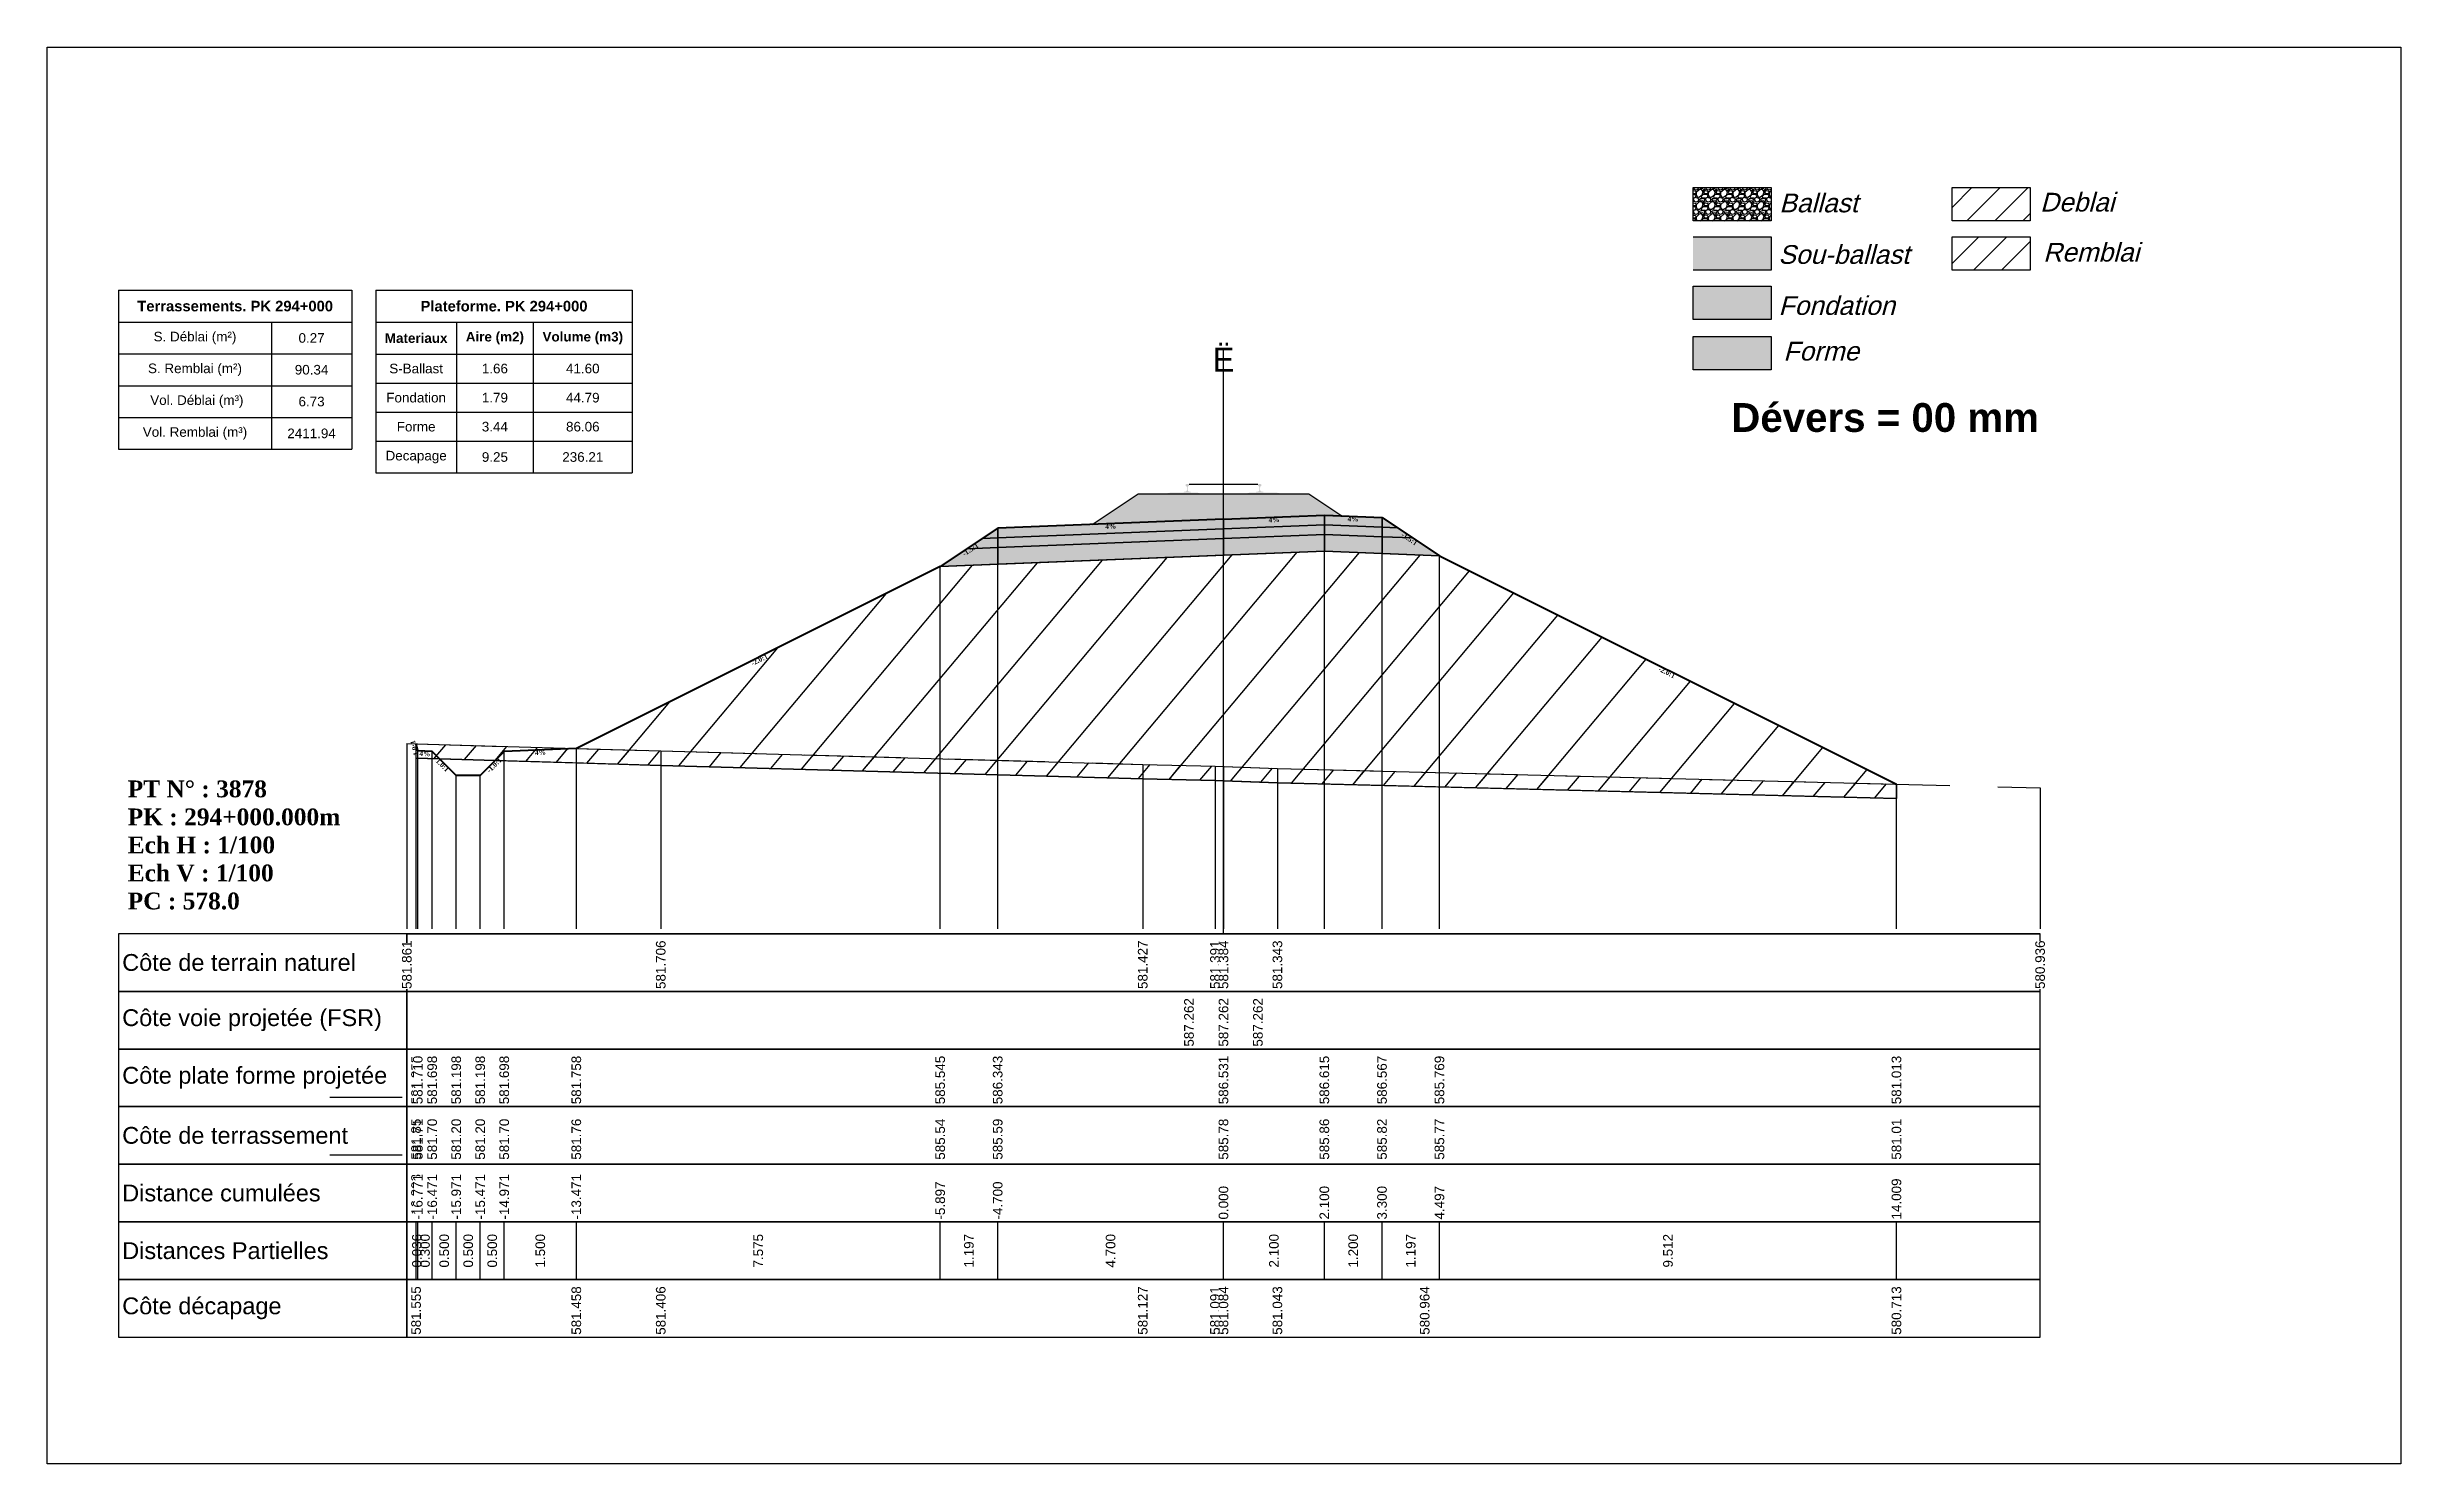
# Model space of a CAD drawing. Header units: millimetres. Extents: x 2762 to 3076, y 916 to 3305.
# Drawn here: x 2797.56 to 2846.56, y 1381.65 to 1411.15 of the extents above; entities that cross this region are included whole.
import ezdxf

# ---------------------------------------------------------------- set-up
doc = ezdxf.new("R2010")
doc.units = ezdxf.units.MM
doc.header["$LTSCALE"] = 2
doc.linetypes.add('CACHE', pattern=[9.525, 6.35, -3.175])
doc.linetypes.add('DASHED', pattern=[0.75, 0.5, -0.25])
for name, color, linetype in [('C-ANNO-TABL', 1, 'Continuous'), ('C-ANNO-TABL-TEXT', 150, 'Continuous'), ('C-ANNO-TABL-TITL', 150, 'Continuous'), ('C-ANNO-TABL-TTBL', 5, 'Continuous'), ('C-ROAD-CORR', 5, 'Continuous'), ('C-ROAD-SCTN', 7, 'Continuous')]:
    doc.layers.add(name, color=color, linetype=linetype)
doc.styles.add('ARIAL', font='arial.ttf')
doc.styles.add('C3D_Etiquette', font='romans.shx')
doc.styles.add('C3D_Profil_Travers', font='romans.shx')
doc.styles.get("Standard").update_dxf_attribs({"font": 'arial.ttf'})

msp = doc.modelspace()

# ---------------------------------------------------------------- texts
at = {"color": 7, "linetype": 'Continuous', "lineweight": -3}
for s, insert, char_height, attachment_point, style in [('{\\fWingdings|b0|i0|c2|p0;Ë}', (2822.055, 1404.384), 0.5, 8, 'C3D_Profil_Travers'), ('{\\fTimes New Roman|b1|i0|c0|p18;PT N° : 3878\\PPK : 294+000.000m\\PEch H : 1/100\\PEch V : 1/100\\PPC : 578.0}', (2799.243, 1393.184), 0.35, 7, 'C3D_Profil_Travers'), ('{\\fArial|b0|i0|c0|p34;Côte de terrain naturel}', (2799.129, 1392.084), 0.35, 4, 'C3D_Etiquette'), ('{\\fArial|b0|i0|c0|p34;Côte plate forme projetée}', (2799.129, 1389.684), 0.35, 4, 'C3D_Etiquette'), ('{\\fArial|b0|i0|c0|p34;Côte de terrassement}', (2799.129, 1388.484), 0.35, 4, 'C3D_Etiquette'), ('{\\fArial|b0|i0|c0|p34;Distance cumulées}', (2799.129, 1387.284), 0.35, 4, 'C3D_Etiquette'), ('{\\fArial|b0|i0|c0|p34;Distances Partielles}', (2799.129, 1386.084), 0.35, 4, 'C3D_Etiquette'), ('{\\fArial|b0|i0|c0|p34;Côte décapage}', (2799.129, 1384.884), 0.35, 4, 'C3D_Etiquette')]:
    msp.add_mtext(s, dxfattribs=dict(at, insert=insert, char_height=char_height, attachment_point=attachment_point, style=style))
at = {"insert": (2832.624, 1403.733), "char_height": 0.6, "attachment_point": 1}
msp.add_mtext_dynamic_manual_height_columns('{\\fArial|b1|i0|c0|p34;Dévers = 00 mm}', width=8.82587, gutter_width=1.25, heights=[0], dxfattribs=at)
at = {"color": 7, "linetype": 'Continuous', "lineweight": -3, "char_height": 0.1, "style": 'C3D_Etiquette'}
for s, insert, width, attachment_point, rotation in [('{\\fTimes New Roman|b1|i0|c0|p18;4%}', (2819.705, 1401.217), 0.42071, 2, 2.2906), ('{\\fTimes New Roman|b1|i0|c0|p18;4%}', (2823.105, 1401.353), 0.37094, 2, 2.2906), ('{\\fTimes New Roman|b1|i0|c0|p18;4%}', (2824.754, 1401.371), 0.42071, 2, 357.7094), ('{\\fTimes New Roman|b1|i0|c0|p18;-1.5:1}', (2825.951, 1400.948), 0.34598, 2, 326.3099), ('{\\fTimes New Roman|b1|i0|c0|p18;-1.5:1}', (2816.758, 1400.724), 0.34598, 2, 33.6901), ('{\\fTimes New Roman|b1|i0|c0|p18;-2.0:1}', (2812.372, 1398.432), 0.34598, 2, 26.5651), ('{\\fTimes New Roman|b1|i0|c0|p18;-2.0:1}', (2831.306, 1398.171), 0.34598, 2, 333.4349), ('{\\fTimes New Roman|b1|i0|c0|p18;1.0:1}', (2805.261, 1396.565), 0.29446, 8, 104.0362), ('{\\fTimes New Roman|b1|i0|c0|p18;4%}', (2807.833, 1396.507), 0.42071, 2, 2.2906), ('{\\fTimes New Roman|b1|i0|c0|p18;4%}', (2805.433, 1396.483), 0.37094, 2, 357.7094), ('{\\fTimes New Roman|b1|i0|c0|p18;1.0:1}', (2805.83, 1396.229), 0.29001, 2, 315), ('{\\fTimes New Roman|b1|i0|c0|p18;-1.0:1}', (2806.836, 1396.229), 0.34598, 2, 45)]:
    msp.add_mtext(s, dxfattribs=dict(at, insert=insert, width=width, attachment_point=attachment_point, rotation=rotation))
at = {"color": 7, "linetype": 'Continuous', "lineweight": -3, "insert": (2799.129, 1390.884), "char_height": 0.35, "attachment_point": 4}
msp.add_mtext('{\\fArial|b0|i0|c0|p34;Côte voie projetée (FSR)}', dxfattribs=at)
at = {"color": 7, "linetype": 'Continuous', "lineweight": -3, "char_height": 0.2, "rotation": 90, "style": 'C3D_Profil_Travers'}
for s, insert, attachment_point in [('{\\fArial|b0|i0|c0|p34;581.85}', (2805.247, 1387.979), 4), ('{\\fArial|b0|i0|c0|p34;581.71}', (2805.283, 1387.979), 4), ('{\\fArial|b0|i0|c0|p34;581.70}', (2805.583, 1387.979), 4), ('{\\fArial|b0|i0|c0|p34;581.20}', (2806.083, 1387.979), 4), ('{\\fArial|b0|i0|c0|p34;581.20}', (2806.583, 1387.979), 4), ('{\\fArial|b0|i0|c0|p34;581.70}', (2807.083, 1387.979), 4), ('{\\fArial|b0|i0|c0|p34;581.76}', (2808.583, 1387.979), 4), ('{\\fArial|b0|i0|c0|p34;585.54}', (2816.158, 1387.979), 4), ('{\\fArial|b0|i0|c0|p34;585.59}', (2817.355, 1387.979), 4), ('{\\fArial|b0|i0|c0|p34;585.78}', (2822.055, 1387.979), 4), ('{\\fArial|b0|i0|c0|p34;585.86}', (2824.155, 1387.979), 4), ('{\\fArial|b0|i0|c0|p34;585.82}', (2825.355, 1387.979), 4), ('{\\fArial|b0|i0|c0|p34;585.77}', (2826.551, 1387.979), 4), ('{\\fArial|b0|i0|c0|p34;581.01}', (2836.064, 1387.979), 4), ('{\\fArial|b0|i0|c0|p34;0.036}', (2805.265, 1386.084), 5), ('{\\fArial|b0|i0|c0|p34;0.300}', (2805.433, 1386.084), 5), ('{\\fArial|b0|i0|c0|p34;0.500}', (2805.833, 1386.084), 5), ('{\\fArial|b0|i0|c0|p34;0.500}', (2806.333, 1386.084), 5), ('{\\fArial|b0|i0|c0|p34;0.500}', (2806.833, 1386.084), 5), ('{\\fArial|b0|i0|c0|p34;1.500}', (2807.833, 1386.084), 5), ('{\\fArial|b0|i0|c0|p34;7.575}', (2812.371, 1386.084), 5), ('{\\fArial|b0|i0|c0|p34;1.197}', (2816.756, 1386.084), 5), ('{\\fArial|b0|i0|c0|p34;4.700}', (2819.705, 1386.084), 5), ('{\\fArial|b0|i0|c0|p34;2.100}', (2823.105, 1386.084), 5), ('{\\fArial|b0|i0|c0|p34;1.200}', (2824.755, 1386.084), 5), ('{\\fArial|b0|i0|c0|p34;1.197}', (2825.953, 1386.084), 5), ('{\\fArial|b0|i0|c0|p34;9.512}', (2831.308, 1386.084), 5)]:
    msp.add_mtext(s, dxfattribs=dict(at, insert=insert, attachment_point=attachment_point))
at = {"layer": 'C-ANNO-TABL-TEXT', "color": 7, "style": 'ARIAL', "oblique": 15}
for s, p in [('Ballast', (2833.624, 1407.705)), ('Deblai', (2839.054, 1407.721)), ('Sou-ballast', (2833.604, 1406.632)), ('Remblai', (2839.118, 1406.679)), ('Fondation', (2833.609, 1405.569)), ('Forme', (2833.709, 1404.619))]:
    msp.add_text(s, height=0.39, dxfattribs=at).set_placement(p)
at = {"layer": 'C-ANNO-TABL-TEXT', "color": 7, "linetype": 'Continuous', "lineweight": -3, "char_height": 0.2, "attachment_point": 5, "style": 'ARIAL'}
for s, insert in [('{\\fArial|b0|i0|c0|p34;\\C7;0.27}', (2803.071, 1405.088)), ('{\\fArial|b0|i0|c0|p34;\\C7;90.34}', (2803.071, 1404.426)), ('{\\fArial|b0|i0|c0|p34;\\C7;S-Ballast}', (2805.248, 1404.451)), ('{\\fArial|b0|i0|c0|p34;\\C7;1.66}', (2806.887, 1404.451)), ('{\\C18;\\c0;41.60}', (2808.717, 1404.451)), ('{\\fArial|b0|i0|c0|p34;\\C7;6.73}', (2803.071, 1403.764)), ('{\\fArial|b0|i0|c0|p34;\\C7;Fondation}', (2805.248, 1403.845)), ('{\\fArial|b0|i0|c0|p34;\\C7;1.79}', (2806.887, 1403.845)), ('{\\C18;\\c0;44.79}', (2808.717, 1403.845)), ('{\\fArial|b0|i0|c0|p34;\\C7;2411.94}', (2803.071, 1403.101)), ('{\\fArial|b0|i0|c0|p34;\\C7;Forme}', (2805.248, 1403.241)), ('{\\fArial|b0|i0|c0|p34;\\C7;3.44}', (2806.887, 1403.241)), ('{\\C18;\\c0;86.06}', (2808.717, 1403.241)), ('{\\fArial|b0|i0|c0|p34;\\C7;Decapage}', (2805.248, 1402.609)), ('{\\fArial|b0|i0|c0|p34;\\C7;9.25}', (2806.887, 1402.609)), ('{\\C18;\\c0;236.21}', (2808.717, 1402.609))]:
    msp.add_mtext(s, dxfattribs=dict(at, insert=insert))
at = {"layer": 'C-ANNO-TABL-TITL', "color": 7, "linetype": 'Continuous', "lineweight": -3, "attachment_point": 5, "style": 'ARIAL'}
for s, insert, char_height in [('{\\fArial|b1|i0|c0|p34;\\C7;Terrassements. PK 294+000}', (2801.48, 1405.751), 0.22), ('{\\fArial|b1|i0|c0|p34;\\C18;\\c0;Plateforme. PK 294+000}', (2807.077, 1405.75), 0.22), ('{\\fArial|b0|i0|c0|p34;\\C7;S. Déblai (m²) }', (2800.644, 1405.088), 0.2), ('{\\fArial|b1|i0|c0|p34;\\C7;Materiaux   }', (2805.248, 1405.085), 0.2), ('{\\fArial|b1|i0|c0|p34;\\C7;Aire (m2)}', (2806.887, 1405.085), 0.2), ('{\\fArial|b1|i0|c0|p34;\\C7;Volume (m3)}', (2808.717, 1405.085), 0.2), ('{\\fArial|b0|i0|c0|p34;\\C7;S. Remblai (m²) }', (2800.644, 1404.426), 0.2), ('{\\fArial|b0|i0|c0|p34;\\C7; Vol. Déblai (m³) }', (2800.644, 1403.764), 0.2), ('{\\fArial|b0|i0|c0|p34;\\C7;Vol. Remblai (m³)}', (2800.644, 1403.101), 0.2)]:
    msp.add_mtext(s, dxfattribs=dict(at, insert=insert, char_height=char_height))

# ---------------------------------------------------------------- hatches: boundary and pattern name
h = msp.add_hatch(color=11)
h.dxf.hatch_style = 1
h.paths.add_polyline_path([(2833.456, 1407.191), (2831.83, 1407.191), (2831.83, 1406.499), (2833.456, 1406.499)])
h = msp.add_hatch(color=30)
h.dxf.hatch_style = 1
h.paths.add_polyline_path([(2833.456, 1406.164), (2831.83, 1406.164), (2831.83, 1405.472), (2833.456, 1405.472)])
h = msp.add_hatch(color=83)
h.dxf.hatch_style = 1
h.paths.add_polyline_path([(2833.456, 1405.118), (2831.83, 1405.118), (2831.83, 1404.426), (2833.456, 1404.426)])
at = {"linetype": 'Continuous', "lineweight": -3}
msp.add_hatch(color=254, dxfattribs=at).paths.add_polyline_path([(2820.837, 1401.662), (2820.837, 1401.847), (2820.952, 1401.868), (2821.3, 1401.868), (2821.3, 1401.874), (2821.226, 1401.874), (2821.226, 1401.883), (2821.227, 1401.884), (2821.229, 1401.885), (2821.23, 1401.886), (2821.25, 1401.887), (2821.253, 1401.888), (2821.256, 1401.889), (2821.284, 1401.899), (2821.287, 1401.901), (2821.288, 1401.902), (2821.289, 1401.903), (2821.29, 1401.908), (2821.291, 1401.915), (2821.292, 1401.924), (2821.293, 1401.934), (2821.293, 1401.958), (2821.292, 1401.974), (2821.292, 1401.98), (2821.291, 1401.986), (2821.29, 1401.991), (2821.29, 1401.992), (2821.289, 1401.996), (2821.288, 1401.998), (2821.287, 1401.999), (2821.286, 1402), (2821.285, 1402.001), (2821.269, 1402.007), (2821.267, 1402.008), (2821.266, 1402.009), (2821.265, 1402.011), (2821.265, 1402.013), (2821.265, 1402.031), (2821.266, 1402.036), (2821.267, 1402.038), (2821.269, 1402.04), (2821.271, 1402.042), (2821.274, 1402.043), (2821.275, 1402.044), (2821.279, 1402.044), (2821.283, 1402.045), (2821.286, 1402.045), (2821.29, 1402.045), (2821.295, 1402.046), (2821.298, 1402.046), (2821.301, 1402.046), (2821.305, 1402.046), (2821.308, 1402.046), (2821.312, 1402.045), (2821.317, 1402.045), (2821.32, 1402.045), (2821.324, 1402.044), (2821.328, 1402.044), (2821.329, 1402.043), (2821.331, 1402.042), (2821.334, 1402.04), (2821.336, 1402.038), (2821.337, 1402.036), (2821.337, 1402.031), (2821.337, 1402.013), (2821.337, 1402.011), (2821.337, 1402.009), (2821.336, 1402.008), (2821.334, 1402.007), (2821.318, 1402.001), (2821.317, 1402), (2821.315, 1401.999), (2821.314, 1401.998), (2821.314, 1401.996), (2821.313, 1401.992), (2821.312, 1401.991), (2821.312, 1401.986), (2821.311, 1401.98), (2821.31, 1401.974), (2821.31, 1401.958), (2821.31, 1401.934), (2821.311, 1401.924), (2821.312, 1401.915), (2821.313, 1401.908), (2821.314, 1401.903), (2821.315, 1401.902), (2821.316, 1401.901), (2821.318, 1401.899), (2821.347, 1401.889), (2821.35, 1401.888), (2821.353, 1401.887), (2821.373, 1401.886), (2821.374, 1401.885), (2821.375, 1401.884), (2821.376, 1401.883), (2821.376, 1401.874), (2821.302, 1401.874), (2821.302, 1401.868), (2821.506, 1401.868), (2821.638, 1401.837), (2822.472, 1401.837), (2822.603, 1401.868), (2822.807, 1401.868), (2822.807, 1401.874), (2822.733, 1401.874), (2822.733, 1401.883), (2822.734, 1401.884), (2822.736, 1401.885), (2822.737, 1401.886), (2822.757, 1401.887), (2822.76, 1401.888), (2822.763, 1401.889), (2822.791, 1401.899), (2822.794, 1401.901), (2822.795, 1401.902), (2822.796, 1401.903), (2822.797, 1401.908), (2822.798, 1401.915), (2822.799, 1401.924), (2822.8, 1401.934), (2822.8, 1401.958), (2822.799, 1401.974), (2822.799, 1401.98), (2822.798, 1401.986), (2822.797, 1401.991), (2822.797, 1401.992), (2822.796, 1401.996), (2822.795, 1401.998), (2822.794, 1401.999), (2822.793, 1402), (2822.792, 1402.001), (2822.776, 1402.007), (2822.774, 1402.008), (2822.773, 1402.009), (2822.772, 1402.011), (2822.772, 1402.013), (2822.772, 1402.031), (2822.773, 1402.036), (2822.774, 1402.038), (2822.776, 1402.04), (2822.778, 1402.042), (2822.781, 1402.043), (2822.782, 1402.044), (2822.786, 1402.044), (2822.79, 1402.045), (2822.793, 1402.045), (2822.797, 1402.045), (2822.802, 1402.046), (2822.805, 1402.046), (2822.808, 1402.046), (2822.812, 1402.046), (2822.815, 1402.046), (2822.819, 1402.045), (2822.824, 1402.045), (2822.827, 1402.045), (2822.831, 1402.044), (2822.835, 1402.044), (2822.836, 1402.043), (2822.838, 1402.042), (2822.841, 1402.04), (2822.843, 1402.038), (2822.844, 1402.036), (2822.844, 1402.031), (2822.844, 1402.013), (2822.844, 1402.011), (2822.844, 1402.009), (2822.843, 1402.008), (2822.841, 1402.007), (2822.825, 1402.001), (2822.824, 1402), (2822.822, 1401.999), (2822.821, 1401.998), (2822.821, 1401.996), (2822.82, 1401.992), (2822.819, 1401.991), (2822.819, 1401.986), (2822.818, 1401.98), (2822.817, 1401.974), (2822.817, 1401.958), (2822.817, 1401.934), (2822.818, 1401.924), (2822.819, 1401.915), (2822.82, 1401.908), (2822.821, 1401.903), (2822.822, 1401.902), (2822.823, 1401.901), (2822.825, 1401.899), (2822.854, 1401.889), (2822.857, 1401.888), (2822.86, 1401.887), (2822.88, 1401.886), (2822.881, 1401.885), (2822.882, 1401.884), (2822.883, 1401.883), (2822.883, 1401.874), (2822.809, 1401.874), (2822.809, 1401.868), (2823.157, 1401.868), (2823.272, 1401.847), (2823.272, 1401.662)])
h = msp.add_hatch(dxfattribs=at)
h.set_pattern_fill('GRAVEL', color=252, scale=0.009, style=0)
h.set_pattern_definition([(228.0128, (2819.486781, 1401.433917), (-1.8288, -2.0574), [0.030755, -3.0447435]), (184.96974, (2819.466207, 1401.411057), (2.743199999, 0.228600013), [0.0527764, -5.2248644]), (132.51045, (2819.413629, 1401.406485), (2.286, -2.5146), [0.0372133, -3.684125]), (267.2737, (2819.324475, 1401.349335), (0.2286, 4.572), [0.0480604, -4.7579794]), (292.83365, (2819.322189, 1401.301329), (-1.143, 2.7432), [0.047127, -4.6655827]), (357.2737, (2819.340477, 1401.257895), (-4.572, 0.2286), [0.0480604, -4.7579794]), (37.69424, (2819.388483, 1401.255609), (-2.9718, -2.286), [0.0635574, -6.2921804]), (72.25533, (2819.438775, 1401.294471), (1.6002, 5.0292), [0.0600048, -5.940473]), (121.42957, (2819.457063, 1401.351621), (-1.8288, 2.9718), [0.048223, -4.774099]), (175.23636, (2819.431917, 1401.392769), (2.5146, -0.2286), [0.055054, -2.697654]), (222.39744, (2819.377053, 1401.397341), (-2.7432, -2.5146), [0.071197, -7.0485095]), (138.81407, (2819.55079, 1401.347049), (-1.6002, 1.3716), [0.0243004, -2.405751]), (171.46923, (2819.532501, 1401.363051), (2.9718, -0.4572), [0.0462314, -4.5769175]), (225, (2819.48678, 1401.36991), (-3e-17, -0.2286), [0.032329, -0.29096]), (203.1986, (2819.47078, 1401.39734), (1.143, 0.4572), [0.01741, -1.723556]), (291.8014, (2819.454777, 1401.390483), (-0.2286, 0.6858), [0.024621, -1.206428]), (30.9638, (2819.46392, 1401.367623), (0.6858, 0.4572), [0.039989, -1.292967]), (161.565, (2819.49821, 1401.3882), (0.4572, -0.2286), [0.028916, -0.693981]), (16.38954, (2819.322189, 1401.390483), (2.286, 0.6858), [0.040508, -4.0102944]), (70.34618, (2819.361051, 1401.401913), (-0.9144, -2.5146), [0.033984, -3.3643994]), (293.1986, (2819.49821, 1401.433917), (-0.4572, 1.143), [0.034819, -1.7061465]), (343.61046, (2819.511927, 1401.401913), (-2.286, 0.6858), [0.040508, -4.0102944]), (339.44395, (2819.32219, 1401.24875), (-1.143, 0.4572), [0.039063, -1.914096]), (294.77514, (2819.358765, 1401.235035), (-1.143, 2.5146), [0.0327305, -3.2403234]), (66.8014, (2819.500497, 1401.205317), (0.4572, 1.143), [0.034819, -1.7061465]), (17.35402, (2819.514213, 1401.23732), (-2.9718, -0.9144), [0.0383204, -3.793714]), (69.44395, (2819.388483, 1401.205317), (-0.4572, -1.143), [0.0195316, -1.933628]), (101.3099, (2819.48678, 1401.205317), (-0.2286, 0.9144), [0.011656, -1.1539795]), (165.9638, (2819.484495, 1401.216747), (0.6858, -0.2286), [0.047127, -0.895415]), (186.009, (2819.438775, 1401.228177), (2.286, 0.2286), [0.043674, -4.323723]), (303.69, (2819.46392, 1401.34705), (-0.2286, 0.4572), [0.032969, -0.79126]), (353.15723, (2819.482209, 1401.319617), (3.8862, -0.4572), [0.05756, -5.698441]), (60.9454, (2819.53936, 1401.312759), (-0.9144, -1.6002), [0.023536, -2.330045]), (90, (2819.5508, 1401.33333), (-0.2286, 0.2286), [0.013716, -0.214884]), (120.25644, (2819.434203, 1401.235035), (0.9144, -1.6002), [0.031758, -3.1440547]), (48.0128, (2819.418201, 1401.262467), (1.8288, 2.0574), [0.06151, -3.0139886]), (0, (2819.45935, 1401.30819), (0.2286, 0.2286), [0.059436, -0.169164]), (325.30485, (2819.518785, 1401.308187), (2.286, -1.6002), [0.036145, -3.5783385]), (254.0546, (2819.548503, 1401.287613), (-0.2286, -0.9144), [0.033285, -1.6309485]), (207.64598, (2819.539359, 1401.255609), (-4.3434, -2.286), [0.054193, -5.365122]), (175.42608, (2819.491353, 1401.230463), (-2.9718, 0.2286), [0.0573327, -5.675926])])
h.paths.add_polyline_path([(2819.322, 1401.205), (2820.28, 1401.844), (2823.83, 1401.844), (2824.519, 1401.384), (2824.155, 1401.399)])
h = msp.add_hatch(color=83, dxfattribs=at)
h.paths.add_polyline_path([(2825.355, 1400.601), (2825.355, 1400.951), (2825.993, 1400.925), (2826.551, 1400.553)])
h.paths.add_polyline_path([(2824.155, 1400.649), (2824.155, 1400.999), (2825.355, 1400.951), (2825.355, 1400.601)])
h.paths.add_polyline_path([(2822.055, 1400.565), (2822.055, 1400.915), (2824.155, 1400.999), (2824.155, 1400.649)])
h.paths.add_polyline_path([(2817.355, 1400.377), (2817.355, 1400.727), (2822.055, 1400.915), (2822.055, 1400.565)])
h.paths.add_polyline_path([(2816.158, 1400.329), (2816.716, 1400.701), (2817.355, 1400.727), (2817.355, 1400.377)])
h = msp.add_hatch(color=30, dxfattribs=at)
h.paths.add_polyline_path([(2825.355, 1400.951), (2825.355, 1401.151), (2825.674, 1401.138), (2825.993, 1400.925)])
h.paths.add_polyline_path([(2824.155, 1400.999), (2824.155, 1401.199), (2825.355, 1401.151), (2825.355, 1400.951)])
h.paths.add_polyline_path([(2822.055, 1400.915), (2822.055, 1401.115), (2824.155, 1401.199), (2824.155, 1400.999)])
h.paths.add_polyline_path([(2817.355, 1400.727), (2817.355, 1400.927), (2822.055, 1401.115), (2822.055, 1400.915)])
h.paths.add_polyline_path([(2816.716, 1400.701), (2817.035, 1400.914), (2817.355, 1400.927), (2817.355, 1400.727)])
h = msp.add_hatch(color=11, dxfattribs=at)
h.paths.add_polyline_path([(2825.355, 1401.151), (2825.355, 1401.351), (2825.674, 1401.138)])
h.paths.add_polyline_path([(2824.155, 1401.199), (2824.155, 1401.399), (2825.355, 1401.351), (2825.355, 1401.151)])
h.paths.add_polyline_path([(2822.055, 1401.115), (2822.055, 1401.315), (2824.155, 1401.399), (2824.155, 1401.199)])
h.paths.add_polyline_path([(2817.355, 1400.927), (2817.355, 1401.127), (2822.055, 1401.315), (2822.055, 1401.115)])
h.paths.add_polyline_path([(2817.035, 1400.914), (2817.355, 1401.127), (2817.355, 1400.927)])
h = msp.add_hatch(dxfattribs=at)
h.set_pattern_fill('_U', color=3, angle=50, style=0, pattern_type=0)
h.set_pattern_definition([(50, (2806.8926, 1396.2908), (-0.766044, 0.642788), [])])
h.paths.add_polyline_path([(2806.893, 1396.291), (2807.083, 1396.481), (2808.583, 1396.541), (2816.158, 1400.329), (2824.155, 1400.649), (2826.551, 1400.553), (2836.064, 1395.797), (2836.064, 1395.497), (2823.178, 1395.827), (2821.878, 1395.875), (2820.374, 1395.911), (2810.341, 1396.19)])
h.paths.add_polyline_path([(2805.247, 1396.339), (2805.247, 1396.639), (2805.283, 1396.493), (2805.583, 1396.481), (2805.74, 1396.324)])
h = msp.add_hatch(dxfattribs=at)
h.set_pattern_fill('_U', color=150, scale=0.5, angle=50, style=0, pattern_type=0)
h.set_pattern_definition([(50, (2806.89255, 1396.2908), (-0.383022, 0.321394), [])])
h.paths.add_polyline_path([(2806.893, 1396.291), (2807.083, 1396.481), (2808.583, 1396.541), (2810.341, 1396.49), (2820.374, 1396.211), (2821.878, 1396.175), (2823.178, 1396.127), (2836.064, 1395.797), (2836.064, 1395.497), (2823.178, 1395.827), (2821.878, 1395.875), (2820.374, 1395.911), (2810.341, 1396.19)])
h.paths.add_polyline_path([(2805.247, 1396.639), (2808.583, 1396.541), (2807.083, 1396.481), (2806.893, 1396.291), (2805.74, 1396.324), (2805.583, 1396.481), (2805.283, 1396.493)])
h.paths.add_polyline_path([(2805.247, 1396.339), (2805.247, 1396.639), (2805.283, 1396.493), (2805.583, 1396.481), (2805.74, 1396.324)])

# ---------------------------------------------------------------- linework, layer by layer
for p, q in [((2831.83, 1408.219), (2833.456, 1408.219)), ((2831.83, 1408.219), (2833.456, 1408.219)), ((2831.83, 1407.527), (2831.83, 1408.219)), ((2833.456, 1408.219), (2833.456, 1407.527)), ((2833.456, 1408.219), (2833.456, 1407.527)), ((2837.223, 1408.219), (2838.849, 1408.219)), ((2837.223, 1407.527), (2837.223, 1408.219)), ((2838.849, 1408.219), (2838.849, 1407.527)), ((2833.456, 1407.527), (2831.83, 1407.527)), ((2833.456, 1407.527), (2831.83, 1407.527)), ((2838.849, 1407.527), (2837.223, 1407.527)), ((2831.83, 1407.191), (2833.456, 1407.191)), ((2833.456, 1407.191), (2833.456, 1406.499)), ((2837.223, 1407.191), (2838.849, 1407.191)), ((2837.223, 1406.499), (2837.223, 1407.191)), ((2838.849, 1407.191), (2838.849, 1406.499)), ((2833.456, 1406.499), (2831.83, 1406.499)), ((2838.849, 1406.499), (2837.223, 1406.499)), ((2831.83, 1406.164), (2833.456, 1406.164)), ((2831.83, 1405.472), (2831.83, 1406.164)), ((2833.456, 1406.164), (2833.456, 1405.472)), ((2833.456, 1405.472), (2831.83, 1405.472)), ((2831.83, 1405.118), (2833.456, 1405.118)), ((2831.83, 1404.426), (2831.83, 1405.118)), ((2833.456, 1405.118), (2833.456, 1404.426)), ((2833.456, 1404.426), (2831.83, 1404.426))]:
    msp.add_line(p, q)
at = {"linetype": 'Continuous'}
for p, q in [((2831.833, 1408.172), (2831.83, 1408.173)), ((2831.83, 1408.17), (2831.833, 1408.172)), ((2831.87, 1408.144), (2831.83, 1408.15)), ((2831.83, 1408.104), (2831.88, 1408.098)), ((2831.83, 1408.083), (2831.856, 1408.083)), ((2831.882, 1408.019), (2831.83, 1407.992)), ((2831.833, 1407.918), (2831.83, 1407.919)), ((2831.83, 1407.916), (2831.833, 1407.918)), ((2831.87, 1407.89), (2831.83, 1407.896)), ((2831.83, 1407.85), (2831.88, 1407.844)), ((2831.83, 1407.829), (2831.856, 1407.829)), ((2831.834, 1407.969), (2831.849, 1407.934)), ((2831.835, 1407.969), (2831.851, 1408.005)), ((2831.836, 1408.219), (2831.849, 1408.188)), ((2831.848, 1408.188), (2831.891, 1408.175)), ((2831.848, 1407.934), (2831.891, 1407.921)), ((2831.851, 1408.005), (2831.892, 1408.018)), ((2831.855, 1408.086), (2831.889, 1408.063)), ((2831.855, 1407.832), (2831.889, 1407.809)), ((2831.893, 1408.128), (2831.872, 1408.145)), ((2831.893, 1407.874), (2831.872, 1407.891)), ((2831.879, 1408.088), (2831.892, 1408.111)), ((2831.889, 1408.061), (2831.879, 1408.025)), ((2831.879, 1407.834), (2831.892, 1407.857)), ((2831.889, 1407.807), (2831.879, 1407.771)), ((2831.891, 1408.175), (2831.935, 1408.188)), ((2831.891, 1408.016), (2831.932, 1408.001)), ((2831.891, 1407.921), (2831.935, 1407.934)), ((2831.894, 1408.129), (2831.892, 1408.076)), ((2831.892, 1408.111), (2831.892, 1408.127)), ((2831.892, 1408.076), (2831.912, 1408.028)), ((2831.894, 1407.875), (2831.892, 1407.822)), ((2831.892, 1407.857), (2831.892, 1407.873)), ((2831.892, 1407.822), (2831.912, 1407.774)), ((2831.959, 1408.175), (2831.9, 1408.122)), ((2831.959, 1407.921), (2831.9, 1407.868)), ((2831.912, 1408.025), (2831.965, 1408.022)), ((2831.912, 1407.771), (2831.965, 1407.768)), ((2831.931, 1408.003), (2831.946, 1407.97)), ((2831.935, 1408.187), (2831.946, 1408.219)), ((2831.935, 1407.933), (2831.948, 1407.969)), ((2832.012, 1408.175), (2831.951, 1408.18)), ((2832.012, 1407.921), (2831.951, 1407.926)), ((2831.992, 1407.939), (2831.964, 1407.969)), ((2831.965, 1408.025), (2832.021, 1408.068)), ((2831.965, 1407.969), (2831.973, 1407.989)), ((2831.965, 1407.771), (2832.021, 1407.814)), ((2831.992, 1408.193), (2831.968, 1408.219)), ((2832.021, 1407.989), (2831.973, 1407.984)), ((2832.035, 1408.199), (2831.977, 1408.194)), ((2832.035, 1407.945), (2831.977, 1407.94)), ((2831.999, 1408.033), (2832.044, 1408.083)), ((2831.999, 1407.779), (2832.044, 1407.829)), ((2832.018, 1408.003), (2832, 1408.034)), ((2832.018, 1407.749), (2832, 1407.78)), ((2832.039, 1408.131), (2832.011, 1408.176)), ((2832.039, 1407.877), (2832.011, 1407.922)), ((2832.08, 1407.999), (2832.016, 1408.004)), ((2832.021, 1408.068), (2832.041, 1408.132)), ((2832.072, 1407.982), (2832.021, 1407.994)), ((2832.021, 1407.814), (2832.041, 1407.878)), ((2832.038, 1408.175), (2832.048, 1408.15)), ((2832.038, 1407.921), (2832.048, 1407.896)), ((2832.057, 1408.183), (2832.039, 1408.176)), ((2832.057, 1407.929), (2832.039, 1407.922)), ((2832.044, 1408.083), (2832.11, 1408.083)), ((2832.044, 1407.829), (2832.11, 1407.829)), ((2832.049, 1408.149), (2832.087, 1408.172)), ((2832.074, 1408.152), (2832.049, 1408.127)), ((2832.049, 1408.127), (2832.069, 1408.096)), ((2832.049, 1407.895), (2832.087, 1407.918)), ((2832.074, 1407.898), (2832.049, 1407.873)), ((2832.049, 1407.873), (2832.069, 1407.842)), ((2832.069, 1408.219), (2832.051, 1408.198)), ((2832.069, 1408.219), (2832.051, 1408.198)), ((2832.074, 1407.97), (2832.051, 1407.944)), ((2832.087, 1408.172), (2832.056, 1408.182)), ((2832.087, 1407.918), (2832.056, 1407.928)), ((2832.07, 1408.106), (2832.134, 1408.098)), ((2832.07, 1407.852), (2832.134, 1407.844)), ((2832.074, 1407.969), (2832.072, 1407.982)), ((2832.124, 1408.144), (2832.074, 1408.151)), ((2832.124, 1408.144), (2832.074, 1408.151)), ((2832.124, 1407.89), (2832.074, 1407.897)), ((2832.136, 1408.019), (2832.083, 1407.991)), ((2832.088, 1407.969), (2832.103, 1407.934)), ((2832.089, 1407.969), (2832.105, 1408.005)), ((2832.09, 1408.219), (2832.103, 1408.188)), ((2832.09, 1408.219), (2832.103, 1408.188)), ((2832.102, 1408.188), (2832.145, 1408.175)), ((2832.102, 1408.188), (2832.145, 1408.175)), ((2832.102, 1407.934), (2832.145, 1407.921)), ((2832.105, 1408.005), (2832.146, 1408.018)), ((2832.109, 1408.086), (2832.143, 1408.063)), ((2832.109, 1407.832), (2832.143, 1407.809)), ((2832.147, 1408.128), (2832.126, 1408.145)), ((2832.147, 1408.128), (2832.126, 1408.145)), ((2832.147, 1407.874), (2832.126, 1407.891)), ((2832.133, 1408.088), (2832.146, 1408.111)), ((2832.143, 1408.061), (2832.133, 1408.025)), ((2832.133, 1407.834), (2832.146, 1407.857)), ((2832.143, 1407.807), (2832.133, 1407.771)), ((2832.145, 1408.175), (2832.189, 1408.188)), ((2832.145, 1408.175), (2832.189, 1408.188)), ((2832.145, 1408.016), (2832.186, 1408.001)), ((2832.145, 1407.921), (2832.189, 1407.934)), ((2832.148, 1408.129), (2832.146, 1408.076)), ((2832.148, 1408.129), (2832.146, 1408.076)), ((2832.146, 1408.111), (2832.146, 1408.127)), ((2832.146, 1408.111), (2832.146, 1408.127)), ((2832.146, 1408.076), (2832.166, 1408.028)), ((2832.148, 1407.875), (2832.146, 1407.822)), ((2832.146, 1407.857), (2832.146, 1407.873)), ((2832.146, 1407.822), (2832.166, 1407.774)), ((2832.213, 1408.175), (2832.154, 1408.122)), ((2832.213, 1408.175), (2832.154, 1408.122)), ((2832.213, 1407.921), (2832.154, 1407.868)), ((2832.166, 1408.025), (2832.219, 1408.022)), ((2832.166, 1407.771), (2832.219, 1407.768)), ((2832.185, 1408.003), (2832.2, 1407.97)), ((2832.189, 1408.187), (2832.2, 1408.219)), ((2832.189, 1408.187), (2832.2, 1408.219)), ((2832.189, 1407.933), (2832.202, 1407.969)), ((2832.266, 1408.175), (2832.205, 1408.18)), ((2832.266, 1408.175), (2832.205, 1408.18)), ((2832.266, 1407.921), (2832.205, 1407.926)), ((2832.246, 1407.939), (2832.218, 1407.969)), ((2832.219, 1408.025), (2832.275, 1408.068)), ((2832.219, 1408.025), (2832.275, 1408.068)), ((2832.219, 1407.969), (2832.227, 1407.989)), ((2832.219, 1407.771), (2832.275, 1407.814)), ((2832.246, 1408.193), (2832.222, 1408.219)), ((2832.246, 1408.193), (2832.222, 1408.219)), ((2832.275, 1407.989), (2832.227, 1407.984)), ((2832.289, 1408.199), (2832.231, 1408.194)), ((2832.289, 1408.199), (2832.231, 1408.194)), ((2832.289, 1407.945), (2832.231, 1407.94)), ((2832.253, 1408.033), (2832.298, 1408.083)), ((2832.253, 1408.033), (2832.298, 1408.083)), ((2832.253, 1407.779), (2832.298, 1407.829)), ((2832.272, 1408.003), (2832.254, 1408.034)), ((2832.272, 1408.003), (2832.254, 1408.034)), ((2832.272, 1407.749), (2832.254, 1407.78)), ((2832.293, 1408.131), (2832.265, 1408.176)), ((2832.293, 1408.131), (2832.265, 1408.176)), ((2832.293, 1407.877), (2832.265, 1407.922)), ((2832.334, 1407.999), (2832.27, 1408.004)), ((2832.334, 1407.999), (2832.27, 1408.004)), ((2832.275, 1408.068), (2832.295, 1408.132)), ((2832.275, 1408.068), (2832.295, 1408.132)), ((2832.326, 1407.982), (2832.275, 1407.994)), ((2832.326, 1407.982), (2832.275, 1407.994)), ((2832.275, 1407.814), (2832.295, 1407.878)), ((2832.292, 1408.175), (2832.302, 1408.15)), ((2832.292, 1408.175), (2832.302, 1408.15)), ((2832.292, 1407.921), (2832.302, 1407.896)), ((2832.311, 1408.183), (2832.293, 1408.176)), ((2832.311, 1408.183), (2832.293, 1408.176)), ((2832.311, 1407.929), (2832.293, 1407.922)), ((2832.298, 1408.083), (2832.364, 1408.083)), ((2832.298, 1408.083), (2832.364, 1408.083)), ((2832.298, 1407.829), (2832.364, 1407.829)), ((2832.303, 1408.149), (2832.341, 1408.172)), ((2832.303, 1408.149), (2832.341, 1408.172)), ((2832.328, 1408.152), (2832.303, 1408.127)), ((2832.328, 1408.152), (2832.303, 1408.127)), ((2832.303, 1408.127), (2832.323, 1408.096)), ((2832.303, 1408.127), (2832.323, 1408.096)), ((2832.303, 1407.895), (2832.341, 1407.918)), ((2832.328, 1407.898), (2832.303, 1407.873)), ((2832.303, 1407.873), (2832.323, 1407.842)), ((2832.323, 1408.219), (2832.305, 1408.198)), ((2832.323, 1408.219), (2832.305, 1408.198)), ((2832.328, 1407.97), (2832.305, 1407.944)), ((2832.328, 1407.97), (2832.305, 1407.944)), ((2832.341, 1408.172), (2832.31, 1408.182)), ((2832.341, 1408.172), (2832.31, 1408.182)), ((2832.341, 1407.918), (2832.31, 1407.928)), ((2832.324, 1408.106), (2832.388, 1408.098)), ((2832.324, 1408.106), (2832.388, 1408.098)), ((2832.324, 1407.852), (2832.388, 1407.844)), ((2832.328, 1407.969), (2832.326, 1407.982)), ((2832.328, 1407.969), (2832.326, 1407.982)), ((2832.378, 1408.144), (2832.328, 1408.151)), ((2832.378, 1408.144), (2832.328, 1408.151)), ((2832.378, 1407.89), (2832.328, 1407.897)), ((2832.39, 1408.019), (2832.337, 1407.991)), ((2832.39, 1408.019), (2832.337, 1407.991)), ((2832.342, 1407.969), (2832.357, 1407.934)), ((2832.342, 1407.969), (2832.357, 1407.934)), ((2832.343, 1407.969), (2832.359, 1408.005)), ((2832.343, 1407.969), (2832.359, 1408.005)), ((2832.344, 1408.219), (2832.357, 1408.188)), ((2832.344, 1408.219), (2832.357, 1408.188)), ((2832.356, 1408.188), (2832.399, 1408.175)), ((2832.356, 1408.188), (2832.399, 1408.175)), ((2832.356, 1407.934), (2832.399, 1407.921)), ((2832.356, 1407.934), (2832.399, 1407.921)), ((2832.359, 1408.005), (2832.4, 1408.018)), ((2832.359, 1408.005), (2832.4, 1408.018)), ((2832.363, 1408.086), (2832.397, 1408.063)), ((2832.363, 1408.086), (2832.397, 1408.063)), ((2832.363, 1407.832), (2832.397, 1407.809)), ((2832.401, 1408.128), (2832.38, 1408.145)), ((2832.401, 1408.128), (2832.38, 1408.145)), ((2832.401, 1407.874), (2832.38, 1407.891)), ((2832.387, 1408.088), (2832.4, 1408.111)), ((2832.387, 1408.088), (2832.4, 1408.111)), ((2832.397, 1408.061), (2832.387, 1408.025)), ((2832.397, 1408.061), (2832.387, 1408.025)), ((2832.387, 1407.834), (2832.4, 1407.857)), ((2832.397, 1407.807), (2832.387, 1407.771)), ((2832.399, 1408.175), (2832.443, 1408.188)), ((2832.399, 1408.175), (2832.443, 1408.188)), ((2832.399, 1408.016), (2832.44, 1408.001)), ((2832.399, 1408.016), (2832.44, 1408.001)), ((2832.399, 1407.921), (2832.443, 1407.934)), ((2832.399, 1407.921), (2832.443, 1407.934)), ((2832.402, 1408.129), (2832.4, 1408.076)), ((2832.402, 1408.129), (2832.4, 1408.076)), ((2832.4, 1408.111), (2832.4, 1408.127)), ((2832.4, 1408.111), (2832.4, 1408.127)), ((2832.4, 1408.076), (2832.42, 1408.028)), ((2832.4, 1408.076), (2832.42, 1408.028)), ((2832.402, 1407.875), (2832.4, 1407.822)), ((2832.4, 1407.857), (2832.4, 1407.873)), ((2832.4, 1407.822), (2832.42, 1407.774)), ((2832.467, 1408.175), (2832.408, 1408.122)), ((2832.467, 1408.175), (2832.408, 1408.122)), ((2832.467, 1407.921), (2832.408, 1407.868)), ((2832.467, 1407.921), (2832.408, 1407.868)), ((2832.42, 1408.025), (2832.473, 1408.022)), ((2832.42, 1408.025), (2832.473, 1408.022)), ((2832.42, 1407.771), (2832.473, 1407.768)), ((2832.439, 1408.003), (2832.454, 1407.97)), ((2832.439, 1408.003), (2832.454, 1407.97)), ((2832.443, 1408.187), (2832.454, 1408.219)), ((2832.443, 1408.187), (2832.454, 1408.219)), ((2832.443, 1407.933), (2832.456, 1407.969)), ((2832.443, 1407.933), (2832.456, 1407.969)), ((2832.52, 1408.175), (2832.459, 1408.18)), ((2832.52, 1408.175), (2832.459, 1408.18)), ((2832.52, 1407.921), (2832.459, 1407.926)), ((2832.52, 1407.921), (2832.459, 1407.926)), ((2832.5, 1407.939), (2832.472, 1407.969)), ((2832.5, 1407.939), (2832.472, 1407.969)), ((2832.473, 1408.025), (2832.529, 1408.068)), ((2832.473, 1408.025), (2832.529, 1408.068)), ((2832.473, 1407.969), (2832.481, 1407.989)), ((2832.473, 1407.969), (2832.481, 1407.989)), ((2832.473, 1407.771), (2832.529, 1407.814)), ((2832.473, 1407.771), (2832.529, 1407.814)), ((2832.5, 1408.193), (2832.476, 1408.219)), ((2832.5, 1408.193), (2832.476, 1408.219)), ((2832.529, 1407.989), (2832.481, 1407.984)), ((2832.529, 1407.989), (2832.481, 1407.984)), ((2832.543, 1408.199), (2832.485, 1408.194)), ((2832.543, 1408.199), (2832.485, 1408.194)), ((2832.543, 1407.945), (2832.485, 1407.94)), ((2832.543, 1407.945), (2832.485, 1407.94)), ((2832.507, 1408.033), (2832.552, 1408.083)), ((2832.507, 1408.033), (2832.552, 1408.083)), ((2832.507, 1407.779), (2832.552, 1407.829)), ((2832.507, 1407.779), (2832.552, 1407.829)), ((2832.526, 1408.003), (2832.508, 1408.034)), ((2832.526, 1408.003), (2832.508, 1408.034)), ((2832.526, 1407.749), (2832.508, 1407.78)), ((2832.547, 1408.131), (2832.519, 1408.176)), ((2832.547, 1408.131), (2832.519, 1408.176)), ((2832.547, 1407.877), (2832.519, 1407.922)), ((2832.547, 1407.877), (2832.519, 1407.922)), ((2832.588, 1407.999), (2832.524, 1408.004)), ((2832.588, 1407.999), (2832.524, 1408.004)), ((2832.529, 1408.068), (2832.549, 1408.132)), ((2832.529, 1408.068), (2832.549, 1408.132)), ((2832.58, 1407.982), (2832.529, 1407.994)), ((2832.58, 1407.982), (2832.529, 1407.994)), ((2832.529, 1407.814), (2832.549, 1407.878)), ((2832.529, 1407.814), (2832.549, 1407.878)), ((2832.546, 1408.175), (2832.556, 1408.15)), ((2832.546, 1408.175), (2832.556, 1408.15)), ((2832.546, 1407.921), (2832.556, 1407.896)), ((2832.546, 1407.921), (2832.556, 1407.896)), ((2832.565, 1408.183), (2832.547, 1408.176)), ((2832.565, 1408.183), (2832.547, 1408.176)), ((2832.565, 1407.929), (2832.547, 1407.922)), ((2832.565, 1407.929), (2832.547, 1407.922)), ((2832.552, 1408.083), (2832.618, 1408.083)), ((2832.552, 1408.083), (2832.618, 1408.083)), ((2832.552, 1407.829), (2832.618, 1407.829)), ((2832.552, 1407.829), (2832.618, 1407.829)), ((2832.557, 1408.149), (2832.595, 1408.172)), ((2832.557, 1408.149), (2832.595, 1408.172)), ((2832.582, 1408.152), (2832.557, 1408.127)), ((2832.582, 1408.152), (2832.557, 1408.127)), ((2832.557, 1408.127), (2832.577, 1408.096)), ((2832.557, 1408.127), (2832.577, 1408.096)), ((2832.557, 1407.895), (2832.595, 1407.918)), ((2832.557, 1407.895), (2832.595, 1407.918)), ((2832.582, 1407.898), (2832.557, 1407.873)), ((2832.582, 1407.898), (2832.557, 1407.873)), ((2832.557, 1407.873), (2832.577, 1407.842)), ((2832.557, 1407.873), (2832.577, 1407.842)), ((2832.577, 1408.219), (2832.559, 1408.198)), ((2832.577, 1408.219), (2832.559, 1408.198)), ((2832.582, 1407.97), (2832.559, 1407.944)), ((2832.582, 1407.97), (2832.559, 1407.944)), ((2832.595, 1408.172), (2832.564, 1408.182)), ((2832.595, 1408.172), (2832.564, 1408.182)), ((2832.595, 1407.918), (2832.564, 1407.928)), ((2832.595, 1407.918), (2832.564, 1407.928)), ((2832.578, 1408.106), (2832.642, 1408.098)), ((2832.578, 1408.106), (2832.642, 1408.098)), ((2832.578, 1407.852), (2832.642, 1407.844)), ((2832.578, 1407.852), (2832.642, 1407.844)), ((2832.582, 1407.969), (2832.58, 1407.982)), ((2832.582, 1407.969), (2832.58, 1407.982)), ((2832.632, 1408.144), (2832.582, 1408.151)), ((2832.632, 1408.144), (2832.582, 1408.151)), ((2832.632, 1407.89), (2832.582, 1407.897)), ((2832.632, 1407.89), (2832.582, 1407.897)), ((2832.644, 1408.019), (2832.591, 1407.991)), ((2832.644, 1408.019), (2832.591, 1407.991)), ((2832.596, 1407.969), (2832.611, 1407.934)), ((2832.596, 1407.969), (2832.611, 1407.934)), ((2832.597, 1407.969), (2832.613, 1408.005)), ((2832.597, 1407.969), (2832.613, 1408.005)), ((2832.598, 1408.219), (2832.611, 1408.188)), ((2832.598, 1408.219), (2832.611, 1408.188)), ((2832.61, 1408.188), (2832.653, 1408.175)), ((2832.61, 1408.188), (2832.653, 1408.175)), ((2832.61, 1407.934), (2832.653, 1407.921)), ((2832.61, 1407.934), (2832.653, 1407.921)), ((2832.613, 1408.005), (2832.654, 1408.018)), ((2832.613, 1408.005), (2832.654, 1408.018)), ((2832.617, 1408.086), (2832.651, 1408.063)), ((2832.617, 1408.086), (2832.651, 1408.063)), ((2832.617, 1407.832), (2832.651, 1407.809)), ((2832.617, 1407.832), (2832.651, 1407.809)), ((2832.655, 1408.128), (2832.634, 1408.145)), ((2832.655, 1408.128), (2832.634, 1408.145)), ((2832.655, 1407.874), (2832.634, 1407.891)), ((2832.655, 1407.874), (2832.634, 1407.891)), ((2832.641, 1408.088), (2832.654, 1408.111)), ((2832.641, 1408.088), (2832.654, 1408.111)), ((2832.651, 1408.061), (2832.641, 1408.025)), ((2832.651, 1408.061), (2832.641, 1408.025)), ((2832.641, 1407.834), (2832.654, 1407.857)), ((2832.641, 1407.834), (2832.654, 1407.857)), ((2832.651, 1407.807), (2832.641, 1407.771)), ((2832.651, 1407.807), (2832.641, 1407.771)), ((2832.653, 1408.175), (2832.697, 1408.188)), ((2832.653, 1408.175), (2832.697, 1408.188)), ((2832.653, 1408.016), (2832.694, 1408.001)), ((2832.653, 1408.016), (2832.694, 1408.001)), ((2832.653, 1407.921), (2832.697, 1407.934)), ((2832.653, 1407.921), (2832.697, 1407.934)), ((2832.656, 1408.129), (2832.654, 1408.076)), ((2832.656, 1408.129), (2832.654, 1408.076)), ((2832.654, 1408.111), (2832.654, 1408.127)), ((2832.654, 1408.111), (2832.654, 1408.127)), ((2832.654, 1408.076), (2832.674, 1408.028)), ((2832.654, 1408.076), (2832.674, 1408.028)), ((2832.656, 1407.875), (2832.654, 1407.822)), ((2832.656, 1407.875), (2832.654, 1407.822)), ((2832.654, 1407.857), (2832.654, 1407.873)), ((2832.654, 1407.857), (2832.654, 1407.873)), ((2832.654, 1407.822), (2832.674, 1407.774)), ((2832.654, 1407.822), (2832.674, 1407.774)), ((2832.721, 1408.175), (2832.662, 1408.122)), ((2832.721, 1408.175), (2832.662, 1408.122)), ((2832.721, 1407.921), (2832.662, 1407.868)), ((2832.721, 1407.921), (2832.662, 1407.868)), ((2832.674, 1408.025), (2832.727, 1408.022)), ((2832.674, 1408.025), (2832.727, 1408.022)), ((2832.674, 1407.771), (2832.727, 1407.768)), ((2832.674, 1407.771), (2832.727, 1407.768)), ((2832.693, 1408.003), (2832.708, 1407.97)), ((2832.693, 1408.003), (2832.708, 1407.97)), ((2832.697, 1408.187), (2832.708, 1408.219)), ((2832.697, 1408.187), (2832.708, 1408.219)), ((2832.697, 1407.933), (2832.71, 1407.969)), ((2832.697, 1407.933), (2832.71, 1407.969)), ((2832.774, 1408.175), (2832.713, 1408.18)), ((2832.774, 1408.175), (2832.713, 1408.18)), ((2832.774, 1407.921), (2832.713, 1407.926)), ((2832.774, 1407.921), (2832.713, 1407.926)), ((2832.754, 1407.939), (2832.726, 1407.969)), ((2832.754, 1407.939), (2832.726, 1407.969)), ((2832.727, 1408.025), (2832.783, 1408.068)), ((2832.727, 1408.025), (2832.783, 1408.068)), ((2832.727, 1407.969), (2832.735, 1407.989)), ((2832.727, 1407.969), (2832.735, 1407.989)), ((2832.727, 1407.771), (2832.783, 1407.814)), ((2832.727, 1407.771), (2832.783, 1407.814)), ((2832.754, 1408.193), (2832.73, 1408.219)), ((2832.754, 1408.193), (2832.73, 1408.219)), ((2832.783, 1407.989), (2832.735, 1407.984)), ((2832.783, 1407.989), (2832.735, 1407.984)), ((2832.797, 1408.199), (2832.739, 1408.194)), ((2832.797, 1408.199), (2832.739, 1408.194)), ((2832.797, 1407.945), (2832.739, 1407.94)), ((2832.797, 1407.945), (2832.739, 1407.94)), ((2832.761, 1408.033), (2832.806, 1408.083)), ((2832.761, 1408.033), (2832.806, 1408.083)), ((2832.761, 1407.779), (2832.806, 1407.829)), ((2832.761, 1407.779), (2832.806, 1407.829)), ((2832.78, 1408.003), (2832.762, 1408.034)), ((2832.78, 1408.003), (2832.762, 1408.034)), ((2832.78, 1407.749), (2832.762, 1407.78)), ((2832.78, 1407.749), (2832.762, 1407.78)), ((2832.801, 1408.131), (2832.773, 1408.176)), ((2832.801, 1408.131), (2832.773, 1408.176)), ((2832.801, 1407.877), (2832.773, 1407.922)), ((2832.801, 1407.877), (2832.773, 1407.922)), ((2832.842, 1407.999), (2832.778, 1408.004)), ((2832.842, 1407.999), (2832.778, 1408.004)), ((2832.783, 1408.068), (2832.803, 1408.132)), ((2832.783, 1408.068), (2832.803, 1408.132)), ((2832.834, 1407.982), (2832.783, 1407.994)), ((2832.834, 1407.982), (2832.783, 1407.994)), ((2832.783, 1407.814), (2832.803, 1407.878)), ((2832.783, 1407.814), (2832.803, 1407.878)), ((2832.8, 1408.175), (2832.81, 1408.15)), ((2832.8, 1408.175), (2832.81, 1408.15)), ((2832.8, 1407.921), (2832.81, 1407.896)), ((2832.8, 1407.921), (2832.81, 1407.896)), ((2832.819, 1408.183), (2832.801, 1408.176)), ((2832.819, 1408.183), (2832.801, 1408.176)), ((2832.819, 1407.929), (2832.801, 1407.922)), ((2832.819, 1407.929), (2832.801, 1407.922)), ((2832.806, 1408.083), (2832.872, 1408.083)), ((2832.806, 1408.083), (2832.872, 1408.083)), ((2832.806, 1407.829), (2832.872, 1407.829)), ((2832.806, 1407.829), (2832.872, 1407.829)), ((2832.811, 1408.149), (2832.849, 1408.172)), ((2832.811, 1408.149), (2832.849, 1408.172)), ((2832.836, 1408.152), (2832.811, 1408.127)), ((2832.836, 1408.152), (2832.811, 1408.127)), ((2832.811, 1408.127), (2832.831, 1408.096)), ((2832.811, 1408.127), (2832.831, 1408.096)), ((2832.811, 1407.895), (2832.849, 1407.918)), ((2832.811, 1407.895), (2832.849, 1407.918)), ((2832.836, 1407.898), (2832.811, 1407.873)), ((2832.836, 1407.898), (2832.811, 1407.873)), ((2832.811, 1407.873), (2832.831, 1407.842)), ((2832.811, 1407.873), (2832.831, 1407.842)), ((2832.831, 1408.219), (2832.813, 1408.198)), ((2832.831, 1408.219), (2832.813, 1408.198)), ((2832.836, 1407.97), (2832.813, 1407.944)), ((2832.836, 1407.97), (2832.813, 1407.944)), ((2832.849, 1408.172), (2832.818, 1408.182)), ((2832.849, 1408.172), (2832.818, 1408.182)), ((2832.849, 1407.918), (2832.818, 1407.928)), ((2832.849, 1407.918), (2832.818, 1407.928)), ((2832.832, 1408.106), (2832.896, 1408.098)), ((2832.832, 1408.106), (2832.896, 1408.098)), ((2832.832, 1407.852), (2832.896, 1407.844)), ((2832.832, 1407.852), (2832.896, 1407.844)), ((2832.836, 1407.969), (2832.834, 1407.982)), ((2832.836, 1407.969), (2832.834, 1407.982)), ((2832.886, 1408.144), (2832.836, 1408.151)), ((2832.886, 1408.144), (2832.836, 1408.151)), ((2832.886, 1407.89), (2832.836, 1407.897)), ((2832.886, 1407.89), (2832.836, 1407.897)), ((2832.898, 1408.019), (2832.845, 1407.991)), ((2832.898, 1408.019), (2832.845, 1407.991)), ((2832.85, 1407.969), (2832.865, 1407.934)), ((2832.85, 1407.969), (2832.865, 1407.934)), ((2832.851, 1407.969), (2832.867, 1408.005)), ((2832.851, 1407.969), (2832.867, 1408.005)), ((2832.852, 1408.219), (2832.865, 1408.188)), ((2832.852, 1408.219), (2832.865, 1408.188)), ((2832.864, 1408.188), (2832.907, 1408.175)), ((2832.864, 1408.188), (2832.907, 1408.175)), ((2832.864, 1407.934), (2832.907, 1407.921)), ((2832.864, 1407.934), (2832.907, 1407.921)), ((2832.867, 1408.005), (2832.908, 1408.018)), ((2832.867, 1408.005), (2832.908, 1408.018)), ((2832.871, 1408.086), (2832.905, 1408.063)), ((2832.871, 1408.086), (2832.905, 1408.063)), ((2832.871, 1407.832), (2832.905, 1407.809)), ((2832.871, 1407.832), (2832.905, 1407.809)), ((2832.909, 1408.128), (2832.888, 1408.145)), ((2832.909, 1408.128), (2832.888, 1408.145)), ((2832.909, 1407.874), (2832.888, 1407.891)), ((2832.909, 1407.874), (2832.888, 1407.891)), ((2832.895, 1408.088), (2832.908, 1408.111)), ((2832.895, 1408.088), (2832.908, 1408.111)), ((2832.905, 1408.061), (2832.895, 1408.025)), ((2832.905, 1408.061), (2832.895, 1408.025)), ((2832.895, 1407.834), (2832.908, 1407.857)), ((2832.895, 1407.834), (2832.908, 1407.857)), ((2832.905, 1407.807), (2832.895, 1407.771)), ((2832.905, 1407.807), (2832.895, 1407.771)), ((2832.907, 1408.175), (2832.951, 1408.188)), ((2832.907, 1408.175), (2832.951, 1408.188)), ((2832.907, 1408.016), (2832.948, 1408.001)), ((2832.907, 1408.016), (2832.948, 1408.001)), ((2832.907, 1407.921), (2832.951, 1407.934)), ((2832.907, 1407.921), (2832.951, 1407.934)), ((2832.91, 1408.129), (2832.908, 1408.076)), ((2832.91, 1408.129), (2832.908, 1408.076)), ((2832.908, 1408.111), (2832.908, 1408.127)), ((2832.908, 1408.111), (2832.908, 1408.127)), ((2832.908, 1408.076), (2832.928, 1408.028)), ((2832.908, 1408.076), (2832.928, 1408.028)), ((2832.91, 1407.875), (2832.908, 1407.822)), ((2832.91, 1407.875), (2832.908, 1407.822)), ((2832.908, 1407.857), (2832.908, 1407.873)), ((2832.908, 1407.857), (2832.908, 1407.873)), ((2832.908, 1407.822), (2832.928, 1407.774)), ((2832.908, 1407.822), (2832.928, 1407.774)), ((2832.975, 1408.175), (2832.916, 1408.122)), ((2832.975, 1408.175), (2832.916, 1408.122)), ((2832.975, 1407.921), (2832.916, 1407.868)), ((2832.975, 1407.921), (2832.916, 1407.868)), ((2832.928, 1408.025), (2832.981, 1408.022)), ((2832.928, 1408.025), (2832.981, 1408.022)), ((2832.928, 1407.771), (2832.981, 1407.768)), ((2832.928, 1407.771), (2832.981, 1407.768)), ((2832.947, 1408.003), (2832.962, 1407.97)), ((2832.947, 1408.003), (2832.962, 1407.97)), ((2832.951, 1408.187), (2832.962, 1408.219)), ((2832.951, 1408.187), (2832.962, 1408.219)), ((2832.951, 1407.933), (2832.964, 1407.969)), ((2832.951, 1407.933), (2832.964, 1407.969)), ((2833.028, 1408.175), (2832.967, 1408.18)), ((2833.028, 1408.175), (2832.967, 1408.18)), ((2833.028, 1407.921), (2832.967, 1407.926)), ((2833.028, 1407.921), (2832.967, 1407.926)), ((2833.008, 1407.939), (2832.98, 1407.969)), ((2833.008, 1407.939), (2832.98, 1407.969)), ((2832.981, 1408.025), (2833.037, 1408.068)), ((2832.981, 1408.025), (2833.037, 1408.068)), ((2832.981, 1407.969), (2832.989, 1407.989)), ((2832.981, 1407.969), (2832.989, 1407.989)), ((2832.981, 1407.771), (2833.037, 1407.814)), ((2832.981, 1407.771), (2833.037, 1407.814)), ((2833.008, 1408.193), (2832.984, 1408.219)), ((2833.008, 1408.193), (2832.984, 1408.219)), ((2833.037, 1407.989), (2832.989, 1407.984)), ((2833.037, 1407.989), (2832.989, 1407.984)), ((2833.051, 1408.199), (2832.993, 1408.194)), ((2833.051, 1408.199), (2832.993, 1408.194)), ((2833.051, 1407.945), (2832.993, 1407.94)), ((2833.051, 1407.945), (2832.993, 1407.94)), ((2833.015, 1408.033), (2833.06, 1408.083)), ((2833.015, 1408.033), (2833.06, 1408.083)), ((2833.015, 1407.779), (2833.06, 1407.829)), ((2833.015, 1407.779), (2833.06, 1407.829)), ((2833.034, 1408.003), (2833.016, 1408.034)), ((2833.034, 1408.003), (2833.016, 1408.034)), ((2833.034, 1407.749), (2833.016, 1407.78)), ((2833.034, 1407.749), (2833.016, 1407.78)), ((2833.055, 1408.131), (2833.027, 1408.176)), ((2833.055, 1408.131), (2833.027, 1408.176)), ((2833.055, 1407.877), (2833.027, 1407.922)), ((2833.055, 1407.877), (2833.027, 1407.922)), ((2833.096, 1407.999), (2833.032, 1408.004)), ((2833.096, 1407.999), (2833.032, 1408.004)), ((2833.037, 1408.068), (2833.057, 1408.132)), ((2833.037, 1408.068), (2833.057, 1408.132)), ((2833.088, 1407.982), (2833.037, 1407.994)), ((2833.088, 1407.982), (2833.037, 1407.994)), ((2833.037, 1407.814), (2833.057, 1407.878)), ((2833.037, 1407.814), (2833.057, 1407.878)), ((2833.054, 1408.175), (2833.064, 1408.15)), ((2833.054, 1408.175), (2833.064, 1408.15)), ((2833.054, 1407.921), (2833.064, 1407.896)), ((2833.054, 1407.921), (2833.064, 1407.896)), ((2833.073, 1408.183), (2833.055, 1408.176)), ((2833.073, 1408.183), (2833.055, 1408.176)), ((2833.073, 1407.929), (2833.055, 1407.922)), ((2833.073, 1407.929), (2833.055, 1407.922)), ((2833.06, 1408.083), (2833.126, 1408.083)), ((2833.06, 1408.083), (2833.126, 1408.083)), ((2833.06, 1407.829), (2833.126, 1407.829)), ((2833.06, 1407.829), (2833.126, 1407.829)), ((2833.065, 1408.149), (2833.103, 1408.172)), ((2833.065, 1408.149), (2833.103, 1408.172)), ((2833.09, 1408.152), (2833.065, 1408.127)), ((2833.09, 1408.152), (2833.065, 1408.127)), ((2833.065, 1408.127), (2833.085, 1408.096)), ((2833.065, 1408.127), (2833.085, 1408.096)), ((2833.065, 1407.895), (2833.103, 1407.918)), ((2833.065, 1407.895), (2833.103, 1407.918)), ((2833.09, 1407.898), (2833.065, 1407.873)), ((2833.09, 1407.898), (2833.065, 1407.873)), ((2833.065, 1407.873), (2833.085, 1407.842)), ((2833.065, 1407.873), (2833.085, 1407.842)), ((2833.085, 1408.219), (2833.067, 1408.198)), ((2833.085, 1408.219), (2833.067, 1408.198)), ((2833.09, 1407.97), (2833.067, 1407.944)), ((2833.09, 1407.97), (2833.067, 1407.944)), ((2833.103, 1408.172), (2833.072, 1408.182)), ((2833.103, 1408.172), (2833.072, 1408.182)), ((2833.103, 1407.918), (2833.072, 1407.928)), ((2833.103, 1407.918), (2833.072, 1407.928)), ((2833.086, 1408.106), (2833.15, 1408.098)), ((2833.086, 1408.106), (2833.15, 1408.098)), ((2833.086, 1407.852), (2833.15, 1407.844)), ((2833.086, 1407.852), (2833.15, 1407.844)), ((2833.09, 1407.969), (2833.088, 1407.982)), ((2833.09, 1407.969), (2833.088, 1407.982)), ((2833.14, 1408.144), (2833.09, 1408.151)), ((2833.14, 1408.144), (2833.09, 1408.151)), ((2833.14, 1407.89), (2833.09, 1407.897)), ((2833.14, 1407.89), (2833.09, 1407.897)), ((2833.152, 1408.019), (2833.099, 1407.991)), ((2833.152, 1408.019), (2833.099, 1407.991)), ((2833.104, 1407.969), (2833.119, 1407.934)), ((2833.104, 1407.969), (2833.119, 1407.934)), ((2833.105, 1407.969), (2833.121, 1408.005)), ((2833.105, 1407.969), (2833.121, 1408.005)), ((2833.106, 1408.219), (2833.119, 1408.188)), ((2833.106, 1408.219), (2833.119, 1408.188)), ((2833.118, 1408.188), (2833.161, 1408.175)), ((2833.118, 1408.188), (2833.161, 1408.175)), ((2833.118, 1407.934), (2833.161, 1407.921)), ((2833.118, 1407.934), (2833.161, 1407.921)), ((2833.121, 1408.005), (2833.162, 1408.018)), ((2833.121, 1408.005), (2833.162, 1408.018)), ((2833.125, 1408.086), (2833.159, 1408.063)), ((2833.125, 1408.086), (2833.159, 1408.063)), ((2833.125, 1407.832), (2833.159, 1407.809)), ((2833.125, 1407.832), (2833.159, 1407.809)), ((2833.163, 1408.128), (2833.142, 1408.145)), ((2833.163, 1408.128), (2833.142, 1408.145)), ((2833.163, 1407.874), (2833.142, 1407.891)), ((2833.163, 1407.874), (2833.142, 1407.891)), ((2833.149, 1408.088), (2833.162, 1408.111)), ((2833.149, 1408.088), (2833.162, 1408.111)), ((2833.159, 1408.061), (2833.149, 1408.025)), ((2833.159, 1408.061), (2833.149, 1408.025)), ((2833.149, 1407.834), (2833.162, 1407.857)), ((2833.149, 1407.834), (2833.162, 1407.857)), ((2833.159, 1407.807), (2833.149, 1407.771)), ((2833.159, 1407.807), (2833.149, 1407.771)), ((2833.161, 1408.175), (2833.205, 1408.188)), ((2833.161, 1408.175), (2833.205, 1408.188)), ((2833.161, 1408.016), (2833.202, 1408.001)), ((2833.161, 1408.016), (2833.202, 1408.001)), ((2833.161, 1407.921), (2833.205, 1407.934)), ((2833.161, 1407.921), (2833.205, 1407.934)), ((2833.164, 1408.129), (2833.162, 1408.076)), ((2833.164, 1408.129), (2833.162, 1408.076)), ((2833.162, 1408.111), (2833.162, 1408.127)), ((2833.162, 1408.111), (2833.162, 1408.127)), ((2833.162, 1408.076), (2833.182, 1408.028)), ((2833.162, 1408.076), (2833.182, 1408.028)), ((2833.164, 1407.875), (2833.162, 1407.822)), ((2833.164, 1407.875), (2833.162, 1407.822)), ((2833.162, 1407.857), (2833.162, 1407.873)), ((2833.162, 1407.857), (2833.162, 1407.873)), ((2833.162, 1407.822), (2833.182, 1407.774)), ((2833.162, 1407.822), (2833.182, 1407.774)), ((2833.229, 1408.175), (2833.17, 1408.122)), ((2833.229, 1408.175), (2833.17, 1408.122)), ((2833.229, 1407.921), (2833.17, 1407.868)), ((2833.229, 1407.921), (2833.17, 1407.868)), ((2833.182, 1408.025), (2833.235, 1408.022)), ((2833.182, 1408.025), (2833.235, 1408.022)), ((2833.182, 1407.771), (2833.235, 1407.768)), ((2833.182, 1407.771), (2833.235, 1407.768)), ((2833.201, 1408.003), (2833.216, 1407.97)), ((2833.201, 1408.003), (2833.216, 1407.97)), ((2833.205, 1408.187), (2833.216, 1408.219)), ((2833.205, 1408.187), (2833.216, 1408.219)), ((2833.205, 1407.933), (2833.218, 1407.969)), ((2833.205, 1407.933), (2833.218, 1407.969)), ((2833.282, 1408.175), (2833.221, 1408.18)), ((2833.282, 1408.175), (2833.221, 1408.18)), ((2833.282, 1407.921), (2833.221, 1407.926)), ((2833.282, 1407.921), (2833.221, 1407.926)), ((2833.262, 1407.939), (2833.234, 1407.969)), ((2833.262, 1407.939), (2833.234, 1407.969)), ((2833.235, 1408.025), (2833.291, 1408.068)), ((2833.235, 1408.025), (2833.291, 1408.068)), ((2833.235, 1407.969), (2833.243, 1407.989)), ((2833.235, 1407.969), (2833.243, 1407.989)), ((2833.235, 1407.771), (2833.291, 1407.814)), ((2833.235, 1407.771), (2833.291, 1407.814)), ((2833.262, 1408.193), (2833.238, 1408.219)), ((2833.262, 1408.193), (2833.238, 1408.219)), ((2833.291, 1407.989), (2833.243, 1407.984)), ((2833.291, 1407.989), (2833.243, 1407.984)), ((2833.305, 1408.199), (2833.247, 1408.194)), ((2833.305, 1408.199), (2833.247, 1408.194)), ((2833.305, 1407.945), (2833.247, 1407.94)), ((2833.305, 1407.945), (2833.247, 1407.94)), ((2833.269, 1408.033), (2833.314, 1408.083)), ((2833.269, 1408.033), (2833.314, 1408.083)), ((2833.269, 1407.779), (2833.314, 1407.829)), ((2833.269, 1407.779), (2833.314, 1407.829)), ((2833.288, 1408.003), (2833.27, 1408.034)), ((2833.288, 1408.003), (2833.27, 1408.034)), ((2833.288, 1407.749), (2833.27, 1407.78)), ((2833.288, 1407.749), (2833.27, 1407.78)), ((2833.309, 1408.131), (2833.281, 1408.176)), ((2833.309, 1408.131), (2833.281, 1408.176)), ((2833.309, 1407.877), (2833.281, 1407.922)), ((2833.309, 1407.877), (2833.281, 1407.922)), ((2833.35, 1407.999), (2833.286, 1408.004)), ((2833.35, 1407.999), (2833.286, 1408.004)), ((2833.291, 1408.068), (2833.311, 1408.132)), ((2833.291, 1408.068), (2833.311, 1408.132)), ((2833.342, 1407.982), (2833.291, 1407.994)), ((2833.342, 1407.982), (2833.291, 1407.994)), ((2833.291, 1407.814), (2833.311, 1407.878)), ((2833.291, 1407.814), (2833.311, 1407.878)), ((2833.308, 1408.175), (2833.318, 1408.15)), ((2833.308, 1408.175), (2833.318, 1408.15)), ((2833.308, 1407.921), (2833.318, 1407.896)), ((2833.308, 1407.921), (2833.318, 1407.896)), ((2833.327, 1408.183), (2833.309, 1408.176)), ((2833.327, 1408.183), (2833.309, 1408.176)), ((2833.327, 1407.929), (2833.309, 1407.922)), ((2833.327, 1407.929), (2833.309, 1407.922)), ((2833.314, 1408.083), (2833.38, 1408.083)), ((2833.314, 1408.083), (2833.38, 1408.083)), ((2833.314, 1407.829), (2833.38, 1407.829)), ((2833.314, 1407.829), (2833.38, 1407.829)), ((2833.319, 1408.149), (2833.357, 1408.172)), ((2833.319, 1408.149), (2833.357, 1408.172)), ((2833.344, 1408.152), (2833.319, 1408.127)), ((2833.344, 1408.152), (2833.319, 1408.127)), ((2833.319, 1408.127), (2833.339, 1408.096)), ((2833.319, 1408.127), (2833.339, 1408.096)), ((2833.319, 1407.895), (2833.357, 1407.918)), ((2833.319, 1407.895), (2833.357, 1407.918)), ((2833.344, 1407.898), (2833.319, 1407.873)), ((2833.344, 1407.898), (2833.319, 1407.873)), ((2833.319, 1407.873), (2833.339, 1407.842)), ((2833.319, 1407.873), (2833.339, 1407.842)), ((2833.339, 1408.219), (2833.321, 1408.198)), ((2833.339, 1408.219), (2833.321, 1408.198)), ((2833.344, 1407.97), (2833.321, 1407.944)), ((2833.344, 1407.97), (2833.321, 1407.944)), ((2833.357, 1408.172), (2833.326, 1408.182)), ((2833.357, 1408.172), (2833.326, 1408.182)), ((2833.357, 1407.918), (2833.326, 1407.928)), ((2833.357, 1407.918), (2833.326, 1407.928)), ((2833.34, 1408.106), (2833.404, 1408.098)), ((2833.34, 1408.106), (2833.404, 1408.098)), ((2833.34, 1407.852), (2833.404, 1407.844)), ((2833.34, 1407.852), (2833.404, 1407.844)), ((2833.344, 1407.969), (2833.342, 1407.982)), ((2833.344, 1407.969), (2833.342, 1407.982)), ((2833.394, 1408.144), (2833.344, 1408.151)), ((2833.394, 1408.144), (2833.344, 1408.151)), ((2833.394, 1407.89), (2833.344, 1407.897)), ((2833.394, 1407.89), (2833.344, 1407.897)), ((2833.406, 1408.019), (2833.353, 1407.991)), ((2833.406, 1408.019), (2833.353, 1407.991)), ((2833.358, 1407.969), (2833.373, 1407.934)), ((2833.358, 1407.969), (2833.373, 1407.934)), ((2833.359, 1407.969), (2833.375, 1408.005)), ((2833.359, 1407.969), (2833.375, 1408.005)), ((2833.36, 1408.219), (2833.373, 1408.188)), ((2833.36, 1408.219), (2833.373, 1408.188)), ((2833.372, 1408.188), (2833.415, 1408.175)), ((2833.372, 1408.188), (2833.415, 1408.175)), ((2833.372, 1407.934), (2833.415, 1407.921)), ((2833.372, 1407.934), (2833.415, 1407.921)), ((2833.375, 1408.005), (2833.416, 1408.018)), ((2833.375, 1408.005), (2833.416, 1408.018)), ((2833.379, 1408.086), (2833.413, 1408.063)), ((2833.379, 1408.086), (2833.413, 1408.063)), ((2833.379, 1407.832), (2833.413, 1407.809)), ((2833.379, 1407.832), (2833.413, 1407.809)), ((2833.417, 1408.128), (2833.396, 1408.145)), ((2833.417, 1408.128), (2833.396, 1408.145)), ((2833.417, 1407.874), (2833.396, 1407.891)), ((2833.417, 1407.874), (2833.396, 1407.891)), ((2833.403, 1408.088), (2833.416, 1408.111)), ((2833.403, 1408.088), (2833.416, 1408.111)), ((2833.413, 1408.061), (2833.403, 1408.025)), ((2833.413, 1408.061), (2833.403, 1408.025)), ((2833.403, 1407.834), (2833.416, 1407.857)), ((2833.403, 1407.834), (2833.416, 1407.857)), ((2833.413, 1407.807), (2833.403, 1407.771)), ((2833.413, 1407.807), (2833.403, 1407.771)), ((2833.415, 1408.175), (2833.456, 1408.187)), ((2833.415, 1408.175), (2833.456, 1408.187)), ((2833.415, 1408.016), (2833.456, 1408.001)), ((2833.415, 1408.016), (2833.456, 1408.001)), ((2833.415, 1407.921), (2833.456, 1407.933)), ((2833.415, 1407.921), (2833.456, 1407.933)), ((2833.418, 1408.129), (2833.416, 1408.076)), ((2833.418, 1408.129), (2833.416, 1408.076)), ((2833.416, 1408.111), (2833.416, 1408.127)), ((2833.416, 1408.111), (2833.416, 1408.127)), ((2833.416, 1408.076), (2833.436, 1408.028)), ((2833.416, 1408.076), (2833.436, 1408.028)), ((2833.418, 1407.875), (2833.416, 1407.822)), ((2833.418, 1407.875), (2833.416, 1407.822)), ((2833.416, 1407.857), (2833.416, 1407.873)), ((2833.416, 1407.857), (2833.416, 1407.873)), ((2833.416, 1407.822), (2833.436, 1407.774)), ((2833.416, 1407.822), (2833.436, 1407.774)), ((2833.456, 1408.151), (2833.424, 1408.122)), ((2833.456, 1408.151), (2833.424, 1408.122)), ((2833.456, 1407.897), (2833.424, 1407.868)), ((2833.456, 1407.897), (2833.424, 1407.868)), ((2833.436, 1408.025), (2833.456, 1408.024)), ((2833.436, 1408.025), (2833.456, 1408.024)), ((2833.436, 1407.771), (2833.456, 1407.77)), ((2833.436, 1407.771), (2833.456, 1407.77)), ((2833.455, 1408.003), (2833.456, 1408)), ((2833.455, 1408.003), (2833.456, 1408)), ((2831.882, 1407.765), (2831.83, 1407.738)), ((2831.833, 1407.664), (2831.83, 1407.665)), ((2831.83, 1407.662), (2831.833, 1407.664)), ((2831.87, 1407.636), (2831.83, 1407.642)), ((2831.83, 1407.596), (2831.88, 1407.59)), ((2831.83, 1407.575), (2831.856, 1407.575)), ((2831.834, 1407.715), (2831.849, 1407.68)), ((2831.835, 1407.715), (2831.851, 1407.751)), ((2831.848, 1407.68), (2831.891, 1407.667)), ((2831.851, 1407.751), (2831.892, 1407.764)), ((2831.855, 1407.578), (2831.889, 1407.555)), ((2831.893, 1407.62), (2831.872, 1407.637)), ((2831.879, 1407.58), (2831.892, 1407.603)), ((2831.889, 1407.553), (2831.881, 1407.527)), ((2831.891, 1407.762), (2831.932, 1407.747)), ((2831.891, 1407.667), (2831.935, 1407.68)), ((2831.894, 1407.621), (2831.892, 1407.568)), ((2831.892, 1407.603), (2831.892, 1407.619)), ((2831.892, 1407.568), (2831.91, 1407.527)), ((2831.959, 1407.667), (2831.9, 1407.614)), ((2831.931, 1407.749), (2831.946, 1407.716)), ((2831.935, 1407.679), (2831.948, 1407.715)), ((2832.012, 1407.667), (2831.951, 1407.672)), ((2831.992, 1407.685), (2831.964, 1407.715)), ((2831.965, 1407.715), (2831.973, 1407.735)), ((2832.021, 1407.735), (2831.973, 1407.73)), ((2832.035, 1407.691), (2831.977, 1407.686)), ((2831.977, 1407.527), (2832.021, 1407.56)), ((2832, 1407.527), (2832.044, 1407.575)), ((2832.039, 1407.623), (2832.011, 1407.668)), ((2832.08, 1407.745), (2832.016, 1407.75)), ((2832.072, 1407.728), (2832.021, 1407.74)), ((2832.021, 1407.56), (2832.041, 1407.624)), ((2832.038, 1407.667), (2832.048, 1407.642)), ((2832.057, 1407.675), (2832.039, 1407.668)), ((2832.044, 1407.575), (2832.11, 1407.575)), ((2832.049, 1407.641), (2832.087, 1407.664)), ((2832.074, 1407.644), (2832.049, 1407.619)), ((2832.049, 1407.619), (2832.069, 1407.588)), ((2832.074, 1407.716), (2832.051, 1407.69)), ((2832.087, 1407.664), (2832.056, 1407.674)), ((2832.07, 1407.598), (2832.134, 1407.59)), ((2832.074, 1407.715), (2832.072, 1407.728)), ((2832.124, 1407.636), (2832.074, 1407.643)), ((2832.136, 1407.765), (2832.083, 1407.737)), ((2832.088, 1407.715), (2832.103, 1407.68)), ((2832.089, 1407.715), (2832.105, 1407.751)), ((2832.102, 1407.68), (2832.145, 1407.667)), ((2832.105, 1407.751), (2832.146, 1407.764)), ((2832.109, 1407.578), (2832.143, 1407.555)), ((2832.147, 1407.62), (2832.126, 1407.637)), ((2832.133, 1407.58), (2832.146, 1407.603)), ((2832.143, 1407.553), (2832.135, 1407.527)), ((2832.145, 1407.762), (2832.186, 1407.747)), ((2832.145, 1407.667), (2832.189, 1407.68)), ((2832.148, 1407.621), (2832.146, 1407.568)), ((2832.146, 1407.603), (2832.146, 1407.619)), ((2832.146, 1407.568), (2832.164, 1407.527)), ((2832.213, 1407.667), (2832.154, 1407.614)), ((2832.185, 1407.749), (2832.2, 1407.716)), ((2832.189, 1407.679), (2832.202, 1407.715)), ((2832.266, 1407.667), (2832.205, 1407.672)), ((2832.246, 1407.685), (2832.218, 1407.715)), ((2832.219, 1407.715), (2832.227, 1407.735)), ((2832.275, 1407.735), (2832.227, 1407.73)), ((2832.289, 1407.691), (2832.231, 1407.686)), ((2832.231, 1407.527), (2832.275, 1407.56)), ((2832.254, 1407.527), (2832.298, 1407.575)), ((2832.293, 1407.623), (2832.265, 1407.668)), ((2832.334, 1407.745), (2832.27, 1407.75)), ((2832.326, 1407.728), (2832.275, 1407.74)), ((2832.275, 1407.56), (2832.295, 1407.624)), ((2832.292, 1407.667), (2832.302, 1407.642)), ((2832.311, 1407.675), (2832.293, 1407.668)), ((2832.298, 1407.575), (2832.364, 1407.575)), ((2832.303, 1407.641), (2832.341, 1407.664)), ((2832.328, 1407.644), (2832.303, 1407.619)), ((2832.303, 1407.619), (2832.323, 1407.588)), ((2832.328, 1407.716), (2832.305, 1407.69)), ((2832.341, 1407.664), (2832.31, 1407.674)), ((2832.324, 1407.598), (2832.388, 1407.59)), ((2832.328, 1407.715), (2832.326, 1407.728)), ((2832.378, 1407.636), (2832.328, 1407.643)), ((2832.39, 1407.765), (2832.337, 1407.737)), ((2832.342, 1407.715), (2832.357, 1407.68)), ((2832.343, 1407.715), (2832.359, 1407.751)), ((2832.356, 1407.68), (2832.399, 1407.667)), ((2832.359, 1407.751), (2832.4, 1407.764)), ((2832.363, 1407.578), (2832.397, 1407.555)), ((2832.401, 1407.62), (2832.38, 1407.637)), ((2832.387, 1407.58), (2832.4, 1407.603)), ((2832.397, 1407.553), (2832.389, 1407.527)), ((2832.399, 1407.762), (2832.44, 1407.747)), ((2832.399, 1407.667), (2832.443, 1407.68)), ((2832.402, 1407.621), (2832.4, 1407.568)), ((2832.4, 1407.603), (2832.4, 1407.619)), ((2832.4, 1407.568), (2832.418, 1407.527)), ((2832.467, 1407.667), (2832.408, 1407.614)), ((2832.439, 1407.749), (2832.454, 1407.716)), ((2832.443, 1407.679), (2832.456, 1407.715)), ((2832.52, 1407.667), (2832.459, 1407.672)), ((2832.5, 1407.685), (2832.472, 1407.715)), ((2832.473, 1407.715), (2832.481, 1407.735)), ((2832.529, 1407.735), (2832.481, 1407.73)), ((2832.543, 1407.691), (2832.485, 1407.686)), ((2832.485, 1407.527), (2832.529, 1407.56)), ((2832.508, 1407.527), (2832.552, 1407.575)), ((2832.547, 1407.623), (2832.519, 1407.668)), ((2832.588, 1407.745), (2832.524, 1407.75)), ((2832.588, 1407.745), (2832.524, 1407.75)), ((2832.58, 1407.728), (2832.529, 1407.74)), ((2832.58, 1407.728), (2832.529, 1407.74)), ((2832.529, 1407.56), (2832.549, 1407.624)), ((2832.546, 1407.667), (2832.556, 1407.642)), ((2832.565, 1407.675), (2832.547, 1407.668)), ((2832.552, 1407.575), (2832.618, 1407.575)), ((2832.557, 1407.641), (2832.595, 1407.664)), ((2832.582, 1407.644), (2832.557, 1407.619)), ((2832.557, 1407.619), (2832.577, 1407.588)), ((2832.582, 1407.716), (2832.559, 1407.69)), ((2832.595, 1407.664), (2832.564, 1407.674)), ((2832.578, 1407.598), (2832.642, 1407.59)), ((2832.582, 1407.715), (2832.58, 1407.728)), ((2832.582, 1407.715), (2832.58, 1407.728)), ((2832.632, 1407.636), (2832.582, 1407.643)), ((2832.644, 1407.765), (2832.591, 1407.737)), ((2832.644, 1407.765), (2832.591, 1407.737)), ((2832.596, 1407.715), (2832.611, 1407.68)), ((2832.596, 1407.715), (2832.611, 1407.68)), ((2832.597, 1407.715), (2832.613, 1407.751)), ((2832.597, 1407.715), (2832.613, 1407.751)), ((2832.61, 1407.68), (2832.653, 1407.667)), ((2832.61, 1407.68), (2832.653, 1407.667)), ((2832.613, 1407.751), (2832.654, 1407.764)), ((2832.613, 1407.751), (2832.654, 1407.764)), ((2832.617, 1407.578), (2832.651, 1407.555)), ((2832.655, 1407.62), (2832.634, 1407.637)), ((2832.641, 1407.58), (2832.654, 1407.603)), ((2832.651, 1407.553), (2832.643, 1407.527)), ((2832.653, 1407.762), (2832.694, 1407.747)), ((2832.653, 1407.762), (2832.694, 1407.747)), ((2832.653, 1407.667), (2832.697, 1407.68)), ((2832.653, 1407.667), (2832.697, 1407.68)), ((2832.656, 1407.621), (2832.654, 1407.568)), ((2832.654, 1407.603), (2832.654, 1407.619)), ((2832.654, 1407.568), (2832.672, 1407.527)), ((2832.721, 1407.667), (2832.662, 1407.614)), ((2832.721, 1407.667), (2832.662, 1407.614)), ((2832.693, 1407.749), (2832.708, 1407.716)), ((2832.693, 1407.749), (2832.708, 1407.716)), ((2832.697, 1407.679), (2832.71, 1407.715)), ((2832.697, 1407.679), (2832.71, 1407.715)), ((2832.774, 1407.667), (2832.713, 1407.672)), ((2832.774, 1407.667), (2832.713, 1407.672)), ((2832.754, 1407.685), (2832.726, 1407.715)), ((2832.754, 1407.685), (2832.726, 1407.715)), ((2832.727, 1407.715), (2832.735, 1407.735)), ((2832.727, 1407.715), (2832.735, 1407.735)), ((2832.783, 1407.735), (2832.735, 1407.73)), ((2832.783, 1407.735), (2832.735, 1407.73)), ((2832.797, 1407.691), (2832.739, 1407.686)), ((2832.797, 1407.691), (2832.739, 1407.686)), ((2832.739, 1407.527), (2832.783, 1407.56)), ((2832.739, 1407.527), (2832.783, 1407.56)), ((2832.762, 1407.527), (2832.806, 1407.575)), ((2832.762, 1407.527), (2832.806, 1407.575)), ((2832.801, 1407.623), (2832.773, 1407.668)), ((2832.801, 1407.623), (2832.773, 1407.668)), ((2832.842, 1407.745), (2832.778, 1407.75)), ((2832.842, 1407.745), (2832.778, 1407.75)), ((2832.834, 1407.728), (2832.783, 1407.74)), ((2832.834, 1407.728), (2832.783, 1407.74)), ((2832.783, 1407.56), (2832.803, 1407.624)), ((2832.783, 1407.56), (2832.803, 1407.624)), ((2832.8, 1407.667), (2832.81, 1407.642)), ((2832.8, 1407.667), (2832.81, 1407.642)), ((2832.819, 1407.675), (2832.801, 1407.668)), ((2832.819, 1407.675), (2832.801, 1407.668)), ((2832.806, 1407.575), (2832.872, 1407.575)), ((2832.806, 1407.575), (2832.872, 1407.575)), ((2832.811, 1407.641), (2832.849, 1407.664)), ((2832.811, 1407.641), (2832.849, 1407.664)), ((2832.836, 1407.644), (2832.811, 1407.619)), ((2832.836, 1407.644), (2832.811, 1407.619)), ((2832.811, 1407.619), (2832.831, 1407.588)), ((2832.811, 1407.619), (2832.831, 1407.588)), ((2832.836, 1407.716), (2832.813, 1407.69)), ((2832.836, 1407.716), (2832.813, 1407.69)), ((2832.849, 1407.664), (2832.818, 1407.674)), ((2832.849, 1407.664), (2832.818, 1407.674)), ((2832.832, 1407.598), (2832.896, 1407.59)), ((2832.832, 1407.598), (2832.896, 1407.59)), ((2832.836, 1407.715), (2832.834, 1407.728)), ((2832.836, 1407.715), (2832.834, 1407.728)), ((2832.886, 1407.636), (2832.836, 1407.643)), ((2832.886, 1407.636), (2832.836, 1407.643)), ((2832.898, 1407.765), (2832.845, 1407.737)), ((2832.898, 1407.765), (2832.845, 1407.737)), ((2832.85, 1407.715), (2832.865, 1407.68)), ((2832.85, 1407.715), (2832.865, 1407.68)), ((2832.851, 1407.715), (2832.867, 1407.751)), ((2832.851, 1407.715), (2832.867, 1407.751)), ((2832.864, 1407.68), (2832.907, 1407.667)), ((2832.864, 1407.68), (2832.907, 1407.667)), ((2832.867, 1407.751), (2832.908, 1407.764)), ((2832.867, 1407.751), (2832.908, 1407.764)), ((2832.871, 1407.578), (2832.905, 1407.555)), ((2832.871, 1407.578), (2832.905, 1407.555)), ((2832.909, 1407.62), (2832.888, 1407.637)), ((2832.909, 1407.62), (2832.888, 1407.637)), ((2832.895, 1407.58), (2832.908, 1407.603)), ((2832.895, 1407.58), (2832.908, 1407.603)), ((2832.905, 1407.553), (2832.897, 1407.527)), ((2832.905, 1407.553), (2832.897, 1407.527)), ((2832.907, 1407.762), (2832.948, 1407.747)), ((2832.907, 1407.762), (2832.948, 1407.747)), ((2832.907, 1407.667), (2832.951, 1407.68)), ((2832.907, 1407.667), (2832.951, 1407.68)), ((2832.91, 1407.621), (2832.908, 1407.568)), ((2832.91, 1407.621), (2832.908, 1407.568)), ((2832.908, 1407.603), (2832.908, 1407.619)), ((2832.908, 1407.603), (2832.908, 1407.619)), ((2832.908, 1407.568), (2832.926, 1407.527)), ((2832.908, 1407.568), (2832.926, 1407.527)), ((2832.975, 1407.667), (2832.916, 1407.614)), ((2832.975, 1407.667), (2832.916, 1407.614)), ((2832.947, 1407.749), (2832.962, 1407.716)), ((2832.947, 1407.749), (2832.962, 1407.716)), ((2832.951, 1407.679), (2832.964, 1407.715)), ((2832.951, 1407.679), (2832.964, 1407.715)), ((2833.028, 1407.667), (2832.967, 1407.672)), ((2833.028, 1407.667), (2832.967, 1407.672)), ((2833.008, 1407.685), (2832.98, 1407.715)), ((2833.008, 1407.685), (2832.98, 1407.715)), ((2832.981, 1407.715), (2832.989, 1407.735)), ((2832.981, 1407.715), (2832.989, 1407.735)), ((2833.037, 1407.735), (2832.989, 1407.73)), ((2833.037, 1407.735), (2832.989, 1407.73)), ((2833.051, 1407.691), (2832.993, 1407.686)), ((2833.051, 1407.691), (2832.993, 1407.686)), ((2832.993, 1407.527), (2833.037, 1407.56)), ((2832.993, 1407.527), (2833.037, 1407.56)), ((2833.016, 1407.527), (2833.06, 1407.575)), ((2833.016, 1407.527), (2833.06, 1407.575)), ((2833.055, 1407.623), (2833.027, 1407.668)), ((2833.055, 1407.623), (2833.027, 1407.668)), ((2833.096, 1407.745), (2833.032, 1407.75)), ((2833.096, 1407.745), (2833.032, 1407.75)), ((2833.088, 1407.728), (2833.037, 1407.74)), ((2833.088, 1407.728), (2833.037, 1407.74)), ((2833.037, 1407.56), (2833.057, 1407.624)), ((2833.037, 1407.56), (2833.057, 1407.624)), ((2833.054, 1407.667), (2833.064, 1407.642)), ((2833.054, 1407.667), (2833.064, 1407.642)), ((2833.073, 1407.675), (2833.055, 1407.668)), ((2833.073, 1407.675), (2833.055, 1407.668)), ((2833.06, 1407.575), (2833.126, 1407.575)), ((2833.06, 1407.575), (2833.126, 1407.575)), ((2833.065, 1407.641), (2833.103, 1407.664)), ((2833.065, 1407.641), (2833.103, 1407.664)), ((2833.09, 1407.644), (2833.065, 1407.619)), ((2833.09, 1407.644), (2833.065, 1407.619)), ((2833.065, 1407.619), (2833.085, 1407.588)), ((2833.065, 1407.619), (2833.085, 1407.588)), ((2833.09, 1407.716), (2833.067, 1407.69)), ((2833.09, 1407.716), (2833.067, 1407.69)), ((2833.103, 1407.664), (2833.072, 1407.674)), ((2833.103, 1407.664), (2833.072, 1407.674)), ((2833.086, 1407.598), (2833.15, 1407.59)), ((2833.086, 1407.598), (2833.15, 1407.59)), ((2833.09, 1407.715), (2833.088, 1407.728)), ((2833.09, 1407.715), (2833.088, 1407.728)), ((2833.14, 1407.636), (2833.09, 1407.643)), ((2833.14, 1407.636), (2833.09, 1407.643)), ((2833.152, 1407.765), (2833.099, 1407.737)), ((2833.152, 1407.765), (2833.099, 1407.737)), ((2833.104, 1407.715), (2833.119, 1407.68)), ((2833.104, 1407.715), (2833.119, 1407.68)), ((2833.105, 1407.715), (2833.121, 1407.751)), ((2833.105, 1407.715), (2833.121, 1407.751)), ((2833.118, 1407.68), (2833.161, 1407.667)), ((2833.118, 1407.68), (2833.161, 1407.667)), ((2833.121, 1407.751), (2833.162, 1407.764)), ((2833.121, 1407.751), (2833.162, 1407.764)), ((2833.125, 1407.578), (2833.159, 1407.555)), ((2833.125, 1407.578), (2833.159, 1407.555)), ((2833.163, 1407.62), (2833.142, 1407.637)), ((2833.163, 1407.62), (2833.142, 1407.637)), ((2833.149, 1407.58), (2833.162, 1407.603)), ((2833.149, 1407.58), (2833.162, 1407.603)), ((2833.159, 1407.553), (2833.151, 1407.527)), ((2833.159, 1407.553), (2833.151, 1407.527)), ((2833.161, 1407.762), (2833.202, 1407.747)), ((2833.161, 1407.762), (2833.202, 1407.747)), ((2833.161, 1407.667), (2833.205, 1407.68)), ((2833.161, 1407.667), (2833.205, 1407.68)), ((2833.164, 1407.621), (2833.162, 1407.568)), ((2833.164, 1407.621), (2833.162, 1407.568)), ((2833.162, 1407.603), (2833.162, 1407.619)), ((2833.162, 1407.603), (2833.162, 1407.619)), ((2833.162, 1407.568), (2833.18, 1407.527)), ((2833.162, 1407.568), (2833.18, 1407.527)), ((2833.229, 1407.667), (2833.17, 1407.614)), ((2833.229, 1407.667), (2833.17, 1407.614)), ((2833.201, 1407.749), (2833.216, 1407.716)), ((2833.201, 1407.749), (2833.216, 1407.716)), ((2833.205, 1407.679), (2833.218, 1407.715)), ((2833.205, 1407.679), (2833.218, 1407.715)), ((2833.282, 1407.667), (2833.221, 1407.672)), ((2833.282, 1407.667), (2833.221, 1407.672)), ((2833.262, 1407.685), (2833.234, 1407.715)), ((2833.262, 1407.685), (2833.234, 1407.715)), ((2833.235, 1407.715), (2833.243, 1407.735)), ((2833.235, 1407.715), (2833.243, 1407.735)), ((2833.291, 1407.735), (2833.243, 1407.73)), ((2833.291, 1407.735), (2833.243, 1407.73)), ((2833.305, 1407.691), (2833.247, 1407.686)), ((2833.305, 1407.691), (2833.247, 1407.686)), ((2833.247, 1407.527), (2833.291, 1407.56)), ((2833.247, 1407.527), (2833.291, 1407.56)), ((2833.27, 1407.527), (2833.314, 1407.575)), ((2833.27, 1407.527), (2833.314, 1407.575)), ((2833.309, 1407.623), (2833.281, 1407.668)), ((2833.309, 1407.623), (2833.281, 1407.668)), ((2833.35, 1407.745), (2833.286, 1407.75)), ((2833.35, 1407.745), (2833.286, 1407.75)), ((2833.342, 1407.728), (2833.291, 1407.74)), ((2833.342, 1407.728), (2833.291, 1407.74)), ((2833.291, 1407.56), (2833.311, 1407.624)), ((2833.291, 1407.56), (2833.311, 1407.624)), ((2833.308, 1407.667), (2833.318, 1407.642)), ((2833.308, 1407.667), (2833.318, 1407.642)), ((2833.327, 1407.675), (2833.309, 1407.668)), ((2833.327, 1407.675), (2833.309, 1407.668)), ((2833.314, 1407.575), (2833.38, 1407.575)), ((2833.314, 1407.575), (2833.38, 1407.575)), ((2833.319, 1407.641), (2833.357, 1407.664)), ((2833.319, 1407.641), (2833.357, 1407.664)), ((2833.344, 1407.644), (2833.319, 1407.619)), ((2833.344, 1407.644), (2833.319, 1407.619)), ((2833.319, 1407.619), (2833.339, 1407.588)), ((2833.319, 1407.619), (2833.339, 1407.588)), ((2833.344, 1407.716), (2833.321, 1407.69)), ((2833.344, 1407.716), (2833.321, 1407.69)), ((2833.357, 1407.664), (2833.326, 1407.674)), ((2833.357, 1407.664), (2833.326, 1407.674)), ((2833.34, 1407.598), (2833.404, 1407.59)), ((2833.34, 1407.598), (2833.404, 1407.59)), ((2833.344, 1407.715), (2833.342, 1407.728)), ((2833.344, 1407.715), (2833.342, 1407.728)), ((2833.394, 1407.636), (2833.344, 1407.643)), ((2833.394, 1407.636), (2833.344, 1407.643)), ((2833.406, 1407.765), (2833.353, 1407.737)), ((2833.406, 1407.765), (2833.353, 1407.737)), ((2833.358, 1407.715), (2833.373, 1407.68)), ((2833.358, 1407.715), (2833.373, 1407.68)), ((2833.359, 1407.715), (2833.375, 1407.751)), ((2833.359, 1407.715), (2833.375, 1407.751)), ((2833.372, 1407.68), (2833.415, 1407.667)), ((2833.372, 1407.68), (2833.415, 1407.667)), ((2833.375, 1407.751), (2833.416, 1407.764)), ((2833.375, 1407.751), (2833.416, 1407.764)), ((2833.379, 1407.578), (2833.413, 1407.555)), ((2833.379, 1407.578), (2833.413, 1407.555)), ((2833.417, 1407.62), (2833.396, 1407.637)), ((2833.417, 1407.62), (2833.396, 1407.637)), ((2833.403, 1407.58), (2833.416, 1407.603)), ((2833.403, 1407.58), (2833.416, 1407.603)), ((2833.413, 1407.553), (2833.405, 1407.527)), ((2833.413, 1407.553), (2833.405, 1407.527)), ((2833.415, 1407.762), (2833.456, 1407.747)), ((2833.415, 1407.762), (2833.456, 1407.747)), ((2833.415, 1407.667), (2833.456, 1407.679)), ((2833.415, 1407.667), (2833.456, 1407.679)), ((2833.418, 1407.621), (2833.416, 1407.568)), ((2833.418, 1407.621), (2833.416, 1407.568)), ((2833.416, 1407.603), (2833.416, 1407.619)), ((2833.416, 1407.603), (2833.416, 1407.619)), ((2833.416, 1407.568), (2833.434, 1407.527)), ((2833.416, 1407.568), (2833.434, 1407.527)), ((2833.456, 1407.643), (2833.424, 1407.614)), ((2833.456, 1407.643), (2833.424, 1407.614)), ((2833.455, 1407.749), (2833.456, 1407.746)), ((2833.455, 1407.749), (2833.456, 1407.746))]:
    msp.add_line(p, q, dxfattribs=at)
at = {"color": 1, "linetype": 'Continuous'}
for p, q in [((2837.223, 1407.806), (2837.635, 1408.219)), ((2837.527, 1407.527), (2838.219, 1408.219)), ((2838.111, 1407.527), (2838.802, 1408.219)), ((2838.694, 1407.527), (2838.849, 1407.682))]:
    msp.add_line(p, q, dxfattribs=at)
at = {"color": 3, "linetype": 'Continuous'}
for p, q in [((2837.223, 1406.639), (2837.775, 1407.191)), ((2837.667, 1406.499), (2838.359, 1407.191)), ((2838.251, 1406.499), (2838.849, 1407.098)), ((2838.834, 1406.499), (2838.849, 1406.514))]:
    msp.add_line(p, q, dxfattribs=at)
at = {"color": 7, "linetype": 'Continuous', "lineweight": -3}
for p, q in [((2822.055, 1392.684), (2822.055, 1404.884)), ((2805.054, 1392.684), (2839.056, 1392.684)), ((2805.247, 1385.484), (2805.247, 1386.684)), ((2805.283, 1385.484), (2805.283, 1386.684)), ((2805.283, 1385.484), (2805.283, 1386.684)), ((2805.583, 1385.484), (2805.583, 1386.684)), ((2805.583, 1385.484), (2805.583, 1386.684)), ((2806.083, 1385.484), (2806.083, 1386.684)), ((2806.083, 1385.484), (2806.083, 1386.684)), ((2806.583, 1385.484), (2806.583, 1386.684)), ((2806.583, 1385.484), (2806.583, 1386.684)), ((2807.083, 1385.484), (2807.083, 1386.684)), ((2807.083, 1385.484), (2807.083, 1386.684)), ((2808.583, 1385.484), (2808.583, 1386.684)), ((2808.583, 1385.484), (2808.583, 1386.684)), ((2816.158, 1385.484), (2816.158, 1386.684)), ((2816.158, 1385.484), (2816.158, 1386.684)), ((2817.355, 1385.484), (2817.355, 1386.684)), ((2817.355, 1385.484), (2817.355, 1386.684)), ((2822.055, 1385.484), (2822.055, 1386.684)), ((2822.055, 1385.484), (2822.055, 1386.684)), ((2824.155, 1385.484), (2824.155, 1386.684)), ((2824.155, 1385.484), (2824.155, 1386.684)), ((2825.355, 1385.484), (2825.355, 1386.684)), ((2825.355, 1385.484), (2825.355, 1386.684)), ((2826.551, 1385.484), (2826.551, 1386.684)), ((2826.551, 1385.484), (2826.551, 1386.684)), ((2836.064, 1385.484), (2836.064, 1386.684))]:
    msp.add_line(p, q, dxfattribs=at)
at = {"color": 251, "linetype": 'Continuous', "lineweight": -3}
for p, q in [((2819.322, 1401.205), (2820.28, 1401.844)), ((2820.28, 1401.844), (2823.83, 1401.844)), ((2823.83, 1401.844), (2824.519, 1401.384)), ((2817.035, 1400.914), (2817.355, 1401.127)), ((2817.355, 1400.927), (2817.035, 1400.914)), ((2817.355, 1401.127), (2822.055, 1401.315)), ((2817.355, 1400.927), (2817.355, 1401.127)), ((2817.355, 1401.127), (2817.355, 1400.927)), ((2822.055, 1401.115), (2817.355, 1400.927)), ((2824.155, 1401.399), (2819.322, 1401.205)), ((2822.055, 1401.315), (2824.155, 1401.399)), ((2822.055, 1401.115), (2822.055, 1401.315)), ((2822.055, 1401.315), (2822.055, 1401.115)), ((2824.155, 1401.199), (2822.055, 1401.115)), ((2824.519, 1401.384), (2824.155, 1401.399)), ((2824.155, 1401.199), (2824.155, 1401.399)), ((2824.155, 1401.399), (2825.355, 1401.351)), ((2824.155, 1401.399), (2824.155, 1401.199)), ((2825.355, 1401.151), (2824.155, 1401.199)), ((2825.355, 1401.151), (2825.355, 1401.351)), ((2825.355, 1401.351), (2825.674, 1401.138)), ((2825.355, 1401.351), (2825.355, 1401.151)), ((2825.674, 1401.138), (2825.355, 1401.151))]:
    msp.add_line(p, q, dxfattribs=at)
at = {"color": 53, "linetype": 'Continuous', "lineweight": -3}
for p, q in [((2816.716, 1400.701), (2817.035, 1400.914)), ((2817.035, 1400.914), (2817.355, 1400.927)), ((2817.355, 1400.927), (2822.055, 1401.115)), ((2817.355, 1400.727), (2817.355, 1400.927)), ((2817.355, 1400.927), (2817.355, 1400.727)), ((2822.055, 1400.915), (2817.355, 1400.727)), ((2817.355, 1400.727), (2822.055, 1400.915)), ((2822.055, 1401.115), (2824.155, 1401.199)), ((2822.055, 1400.915), (2822.055, 1401.115)), ((2822.055, 1401.115), (2822.055, 1400.915)), ((2824.155, 1400.999), (2822.055, 1400.915)), ((2822.055, 1400.915), (2824.155, 1400.999)), ((2822.055, 1400.565), (2822.055, 1400.915)), ((2822.055, 1400.915), (2822.055, 1400.565)), ((2824.155, 1400.999), (2824.155, 1401.199)), ((2824.155, 1401.199), (2825.355, 1401.151)), ((2824.155, 1401.199), (2824.155, 1400.999)), ((2825.355, 1400.951), (2824.155, 1400.999)), ((2824.155, 1400.649), (2824.155, 1400.999)), ((2824.155, 1400.999), (2825.355, 1400.951)), ((2824.155, 1400.999), (2824.155, 1400.649)), ((2825.355, 1400.951), (2825.355, 1401.151)), ((2825.355, 1401.151), (2825.674, 1401.138)), ((2825.355, 1401.151), (2825.355, 1400.951)), ((2825.993, 1400.925), (2825.355, 1400.951)), ((2825.355, 1400.601), (2825.355, 1400.951)), ((2825.355, 1400.951), (2825.993, 1400.925)), ((2825.355, 1400.951), (2825.355, 1400.601)), ((2825.674, 1401.138), (2825.993, 1400.925)), ((2825.993, 1400.925), (2826.551, 1400.553)), ((2816.158, 1400.329), (2816.716, 1400.701)), ((2817.355, 1400.727), (2816.716, 1400.701)), ((2816.716, 1400.701), (2817.355, 1400.727)), ((2817.355, 1400.377), (2817.355, 1400.727)), ((2817.355, 1400.727), (2817.355, 1400.377)), ((2822.055, 1400.565), (2817.355, 1400.377)), ((2824.155, 1400.649), (2822.055, 1400.565)), ((2825.355, 1400.601), (2824.155, 1400.649)), ((2826.551, 1400.553), (2825.355, 1400.601)), ((2817.355, 1400.377), (2816.158, 1400.329))]:
    msp.add_line(p, q, dxfattribs=at)
at = {"color": 253, "linetype": 'Continuous', "lineweight": -3}
for p, q in [((2816.158, 1400.329), (2824.155, 1400.649)), ((2824.155, 1400.649), (2826.551, 1400.553)), ((2826.551, 1400.553), (2836.064, 1395.797)), ((2808.583, 1396.541), (2816.158, 1400.329)), ((2805.247, 1396.639), (2808.583, 1396.541)), ((2805.283, 1396.493), (2805.247, 1396.639)), ((2805.247, 1396.339), (2805.247, 1396.639)), ((2805.247, 1396.639), (2805.283, 1396.493)), ((2805.247, 1396.339), (2805.247, 1396.639)), ((2805.247, 1396.639), (2805.283, 1396.493)), ((2807.083, 1396.481), (2808.583, 1396.541)), ((2808.583, 1396.541), (2807.083, 1396.481)), ((2807.083, 1396.481), (2808.583, 1396.541)), ((2808.583, 1396.541), (2810.341, 1396.49)), ((2805.74, 1396.324), (2805.247, 1396.339)), ((2805.74, 1396.324), (2805.247, 1396.339)), ((2805.583, 1396.481), (2805.283, 1396.493)), ((2805.283, 1396.493), (2805.583, 1396.481)), ((2805.283, 1396.493), (2805.583, 1396.481)), ((2805.74, 1396.324), (2805.583, 1396.481)), ((2805.583, 1396.481), (2805.74, 1396.324)), ((2805.583, 1396.481), (2805.74, 1396.324)), ((2806.893, 1396.291), (2805.74, 1396.324)), ((2805.74, 1396.324), (2806.893, 1396.291)), ((2806.083, 1395.981), (2805.74, 1396.324)), ((2806.893, 1396.291), (2806.583, 1395.981)), ((2806.893, 1396.291), (2807.083, 1396.481)), ((2807.083, 1396.481), (2806.893, 1396.291)), ((2806.893, 1396.291), (2807.083, 1396.481)), ((2810.341, 1396.19), (2806.893, 1396.291)), ((2810.341, 1396.19), (2806.893, 1396.291)), ((2810.341, 1396.49), (2820.374, 1396.211)), ((2820.374, 1395.911), (2810.341, 1396.19)), ((2820.374, 1395.911), (2810.341, 1396.19)), ((2820.374, 1396.211), (2821.878, 1396.175)), ((2821.878, 1396.175), (2823.178, 1396.127)), ((2823.178, 1396.127), (2836.064, 1395.797)), ((2806.583, 1395.981), (2806.083, 1395.981)), ((2821.878, 1395.875), (2820.374, 1395.911)), ((2821.878, 1395.875), (2820.374, 1395.911)), ((2823.178, 1395.827), (2821.878, 1395.875)), ((2823.178, 1395.827), (2821.878, 1395.875)), ((2836.064, 1395.497), (2823.178, 1395.827)), ((2836.064, 1395.497), (2823.178, 1395.827)), ((2836.064, 1395.797), (2836.064, 1395.497)), ((2836.064, 1395.797), (2836.064, 1395.497))]:
    msp.add_line(p, q, dxfattribs=at)
at = {"color": 8, "linetype": 'CACHE', "lineweight": -3}
for p, q in [((2822.055, 1392.784), (2822.055, 1400.565)), ((2822.055, 1392.784), (2822.055, 1400.565)), ((2824.155, 1392.784), (2824.155, 1400.649)), ((2825.355, 1392.784), (2825.355, 1400.601)), ((2826.551, 1392.784), (2826.551, 1400.553)), ((2816.158, 1392.784), (2816.158, 1400.329)), ((2817.355, 1392.784), (2817.355, 1400.377)), ((2805.247, 1392.784), (2805.247, 1396.639)), ((2808.583, 1392.784), (2808.583, 1396.541)), ((2805.283, 1392.784), (2805.283, 1396.493)), ((2805.583, 1392.784), (2805.583, 1396.481)), ((2807.083, 1392.784), (2807.083, 1396.481)), ((2806.083, 1392.784), (2806.083, 1395.981)), ((2806.583, 1392.784), (2806.583, 1395.981)), ((2836.064, 1392.784), (2836.064, 1395.797))]:
    msp.add_line(p, q, dxfattribs=at)
at = {"color": 105, "linetype": 'DASHED', "lineweight": -3, "ltscale": 2}
for p, q in [((2805.055, 1396.644), (2810.341, 1396.49)), ((2810.341, 1396.49), (2820.374, 1396.211)), ((2820.374, 1396.211), (2821.878, 1396.175)), ((2821.878, 1396.175), (2822.055, 1396.168)), ((2822.055, 1396.168), (2823.178, 1396.127)), ((2823.178, 1396.127), (2839.055, 1395.72))]:
    msp.add_line(p, q, dxfattribs=at)
at = {"color": 98, "linetype": 'CACHE', "lineweight": -3}
for p, q in [((2805.055, 1396.644), (2805.055, 1392.784)), ((2810.341, 1396.49), (2810.341, 1392.784)), ((2820.374, 1396.211), (2820.374, 1392.784)), ((2821.878, 1396.175), (2821.878, 1392.784)), ((2822.055, 1396.168), (2822.055, 1392.784)), ((2823.178, 1396.127), (2823.178, 1392.784)), ((2839.055, 1395.72), (2839.055, 1392.784))]:
    msp.add_line(p, q, dxfattribs=at)
at = {"color": 6, "linetype": 'Continuous', "lineweight": -3}
for p, q in [((2805.247, 1396.339), (2808.583, 1396.241)), ((2808.583, 1396.241), (2810.341, 1396.19)), ((2810.341, 1396.19), (2820.374, 1395.911)), ((2820.374, 1395.911), (2821.878, 1395.875)), ((2821.878, 1395.875), (2822.055, 1395.868)), ((2822.055, 1395.868), (2823.178, 1395.827)), ((2823.178, 1395.827), (2826.244, 1395.748)), ((2826.244, 1395.748), (2836.064, 1395.497))]:
    msp.add_line(p, q, dxfattribs=at)
at = {"color": 154, "linetype": 'Continuous', "lineweight": -3}
msp.add_line((2803.454, 1389.284), (2804.954, 1389.284), dxfattribs=at)
at = {"color": 1, "linetype": 'Continuous', "lineweight": -3}
msp.add_line((2803.454, 1388.084), (2804.954, 1388.084), dxfattribs=at)
at = {"color": 7, "linetype": 'Continuous', "lineweight": -3}
for points in [[(2805.054, 1391.484), (2805.054, 1392.684), (2799.054, 1392.684), (2799.054, 1391.484)], [(2805.054, 1391.484), (2839.056, 1391.484), (2839.056, 1392.684), (2805.054, 1392.684)], [(2805.054, 1390.284), (2805.054, 1391.484), (2799.054, 1391.484), (2799.054, 1390.284)], [(2805.054, 1390.284), (2839.056, 1390.284), (2839.056, 1391.484), (2805.054, 1391.484)], [(2805.054, 1389.084), (2805.054, 1390.284), (2799.054, 1390.284), (2799.054, 1389.084)], [(2805.054, 1389.084), (2839.056, 1389.084), (2839.056, 1390.284), (2805.054, 1390.284)], [(2805.054, 1387.884), (2805.054, 1389.084), (2799.054, 1389.084), (2799.054, 1387.884)], [(2805.054, 1387.884), (2839.056, 1387.884), (2839.056, 1389.084), (2805.054, 1389.084)], [(2805.054, 1386.684), (2805.054, 1387.884), (2799.054, 1387.884), (2799.054, 1386.684)], [(2805.054, 1386.684), (2839.056, 1386.684), (2839.056, 1387.884), (2805.054, 1387.884)], [(2805.054, 1385.484), (2805.054, 1386.684), (2799.054, 1386.684), (2799.054, 1385.484)], [(2805.054, 1385.484), (2839.056, 1385.484), (2839.056, 1386.684), (2805.054, 1386.684)], [(2805.054, 1384.284), (2805.054, 1385.484), (2799.054, 1385.484), (2799.054, 1384.284)], [(2805.054, 1384.284), (2839.056, 1384.284), (2839.056, 1385.484), (2805.054, 1385.484)]]:
    msp.add_3dface(points, dxfattribs=at)
at = {"layer": 'C-ANNO-TABL', "color": 7, "linetype": 'Continuous', "lineweight": -3}
for p, q in [((2799.054, 1405.419), (2802.235, 1405.419)), ((2802.235, 1405.419), (2803.907, 1405.419)), ((2802.235, 1405.419), (2802.235, 1404.757)), ((2804.407, 1405.416), (2806.089, 1405.416)), ((2806.089, 1405.416), (2807.685, 1405.416)), ((2806.089, 1405.416), (2806.089, 1404.754)), ((2807.685, 1405.416), (2809.748, 1405.416)), ((2807.685, 1405.416), (2807.685, 1404.754)), ((2799.054, 1404.757), (2802.235, 1404.757)), ((2802.235, 1404.757), (2803.907, 1404.757)), ((2802.235, 1404.757), (2802.235, 1404.095)), ((2804.407, 1404.754), (2806.089, 1404.754)), ((2806.089, 1404.754), (2807.685, 1404.754)), ((2806.089, 1404.754), (2806.089, 1404.147)), ((2807.685, 1404.754), (2809.748, 1404.754)), ((2807.685, 1404.754), (2807.685, 1404.147)), ((2799.054, 1404.095), (2802.235, 1404.095)), ((2802.235, 1404.095), (2803.907, 1404.095)), ((2802.235, 1404.095), (2802.235, 1403.432)), ((2804.407, 1404.147), (2806.089, 1404.147)), ((2806.089, 1404.147), (2807.685, 1404.147)), ((2806.089, 1404.147), (2806.089, 1403.543)), ((2807.685, 1404.147), (2809.748, 1404.147)), ((2807.685, 1404.147), (2807.685, 1403.543)), ((2799.054, 1403.432), (2802.235, 1403.432)), ((2802.235, 1403.432), (2803.907, 1403.432)), ((2802.235, 1403.432), (2802.235, 1402.77)), ((2804.407, 1403.543), (2806.089, 1403.543)), ((2806.089, 1403.543), (2807.685, 1403.543)), ((2806.089, 1403.543), (2806.089, 1402.939)), ((2807.685, 1403.543), (2809.748, 1403.543)), ((2807.685, 1403.543), (2807.685, 1402.939)), ((2804.407, 1402.939), (2806.089, 1402.939)), ((2806.089, 1402.939), (2807.685, 1402.939)), ((2806.089, 1402.939), (2806.089, 1402.28)), ((2807.685, 1402.939), (2809.748, 1402.939)), ((2807.685, 1402.939), (2807.685, 1402.28))]:
    msp.add_line(p, q, dxfattribs=at)
at = {"layer": 'C-ANNO-TABL-TTBL', "color": 7, "linetype": 'Continuous', "lineweight": -3}
for p, q in [((2799.054, 1406.084), (2803.907, 1406.084)), ((2799.054, 1406.084), (2799.054, 1405.419)), ((2803.907, 1406.084), (2803.907, 1405.419)), ((2804.407, 1406.084), (2809.748, 1406.084)), ((2804.407, 1406.084), (2804.407, 1405.416)), ((2809.748, 1406.084), (2809.748, 1405.416)), ((2799.054, 1405.419), (2799.054, 1404.757)), ((2803.907, 1405.419), (2803.907, 1404.757)), ((2804.407, 1405.416), (2804.407, 1404.754)), ((2809.748, 1405.416), (2809.748, 1404.754)), ((2799.054, 1404.757), (2799.054, 1404.095)), ((2803.907, 1404.757), (2803.907, 1404.095)), ((2804.407, 1404.754), (2804.407, 1404.147)), ((2809.748, 1404.754), (2809.748, 1404.147)), ((2799.054, 1404.095), (2799.054, 1403.432)), ((2803.907, 1404.095), (2803.907, 1403.432)), ((2804.407, 1404.147), (2804.407, 1403.543)), ((2809.748, 1404.147), (2809.748, 1403.543)), ((2799.054, 1403.432), (2799.054, 1402.77)), ((2803.907, 1403.432), (2803.907, 1402.77)), ((2804.407, 1403.543), (2804.407, 1402.939)), ((2809.748, 1403.543), (2809.748, 1402.939)), ((2804.407, 1402.939), (2804.407, 1402.28)), ((2809.748, 1402.939), (2809.748, 1402.28)), ((2799.054, 1402.77), (2802.235, 1402.77)), ((2802.235, 1402.77), (2803.907, 1402.77)), ((2804.407, 1402.28), (2806.089, 1402.28)), ((2806.089, 1402.28), (2807.685, 1402.28)), ((2807.685, 1402.28), (2809.748, 1402.28))]:
    msp.add_line(p, q, dxfattribs=at)
at = {"layer": 'C-ROAD-CORR', "color": 1, "linetype": 'Continuous', "lineweight": 40}
for p, q in [((2817.355, 1401.127), (2816.158, 1400.329)), ((2822.055, 1401.315), (2817.355, 1401.127)), ((2822.055, 1401.315), (2824.155, 1401.399)), ((2824.155, 1401.399), (2825.355, 1401.351)), ((2825.355, 1401.351), (2826.551, 1400.553)), ((2826.551, 1400.553), (2836.064, 1395.797)), ((2816.158, 1400.329), (2808.583, 1396.541)), ((2805.283, 1396.493), (2805.247, 1396.639)), ((2808.583, 1396.541), (2807.083, 1396.481)), ((2805.583, 1396.481), (2805.283, 1396.493)), ((2806.083, 1395.981), (2805.583, 1396.481)), ((2807.083, 1396.481), (2806.583, 1395.981)), ((2806.583, 1395.981), (2806.083, 1395.981))]:
    msp.add_line(p, q, dxfattribs=at)
at = {"layer": 'C-ROAD-CORR', "color": 102, "linetype": 'Continuous', "lineweight": -3, "ltscale": 0.5}
for p, q in [((2822.055, 1400.565), (2817.355, 1400.377)), ((2822.055, 1400.565), (2824.155, 1400.649)), ((2824.155, 1400.649), (2825.355, 1400.601)), ((2825.355, 1400.601), (2826.551, 1400.553)), ((2817.355, 1400.377), (2816.158, 1400.329))]:
    msp.add_line(p, q, dxfattribs=at)
at = {"layer": 'C-ROAD-CORR', "color": 1, "linetype": 'Continuous', "lineweight": -3}
for p, q in [((2806.083, 1395.981), (2805.583, 1396.481)), ((2807.083, 1396.481), (2806.583, 1395.981))]:
    msp.add_line(p, q, dxfattribs=at)
at = {"layer": 'C-ROAD-SCTN', "color": 154, "linetype": 'Continuous', "lineweight": -3}
for p, q in [((2821.337, 1402.046), (2822.055, 1402.046)), ((2822.055, 1402.046), (2822.772, 1402.046)), ((2816.158, 1400.329), (2817.355, 1401.127)), ((2817.355, 1401.127), (2822.055, 1401.315)), ((2822.055, 1401.315), (2824.155, 1401.399)), ((2824.155, 1401.399), (2825.355, 1401.351)), ((2825.355, 1401.351), (2826.551, 1400.553)), ((2826.551, 1400.553), (2836.064, 1395.797)), ((2808.583, 1396.541), (2816.158, 1400.329)), ((2805.247, 1396.639), (2805.283, 1396.493)), ((2807.083, 1396.481), (2808.583, 1396.541)), ((2805.283, 1396.493), (2805.583, 1396.481)), ((2805.583, 1396.481), (2806.083, 1395.981)), ((2806.583, 1395.981), (2807.083, 1396.481)), ((2806.083, 1395.981), (2806.583, 1395.981))]:
    msp.add_line(p, q, dxfattribs=at)
at = {"layer": 'C-ROAD-SCTN', "color": 140, "linetype": 'Continuous', "lineweight": -3}
for p, q in [((2819.322, 1401.205), (2820.28, 1401.844)), ((2820.28, 1401.844), (2820.323, 1401.844)), ((2820.323, 1401.844), (2822.055, 1401.844)), ((2822.055, 1401.844), (2823.786, 1401.844)), ((2823.786, 1401.844), (2823.83, 1401.844)), ((2823.83, 1401.844), (2824.519, 1401.384))]:
    msp.add_line(p, q, dxfattribs=at)
at = {"layer": 'C-ROAD-SCTN', "color": 1, "linetype": 'Continuous', "lineweight": -3}
for p, q in [((2817.355, 1400.377), (2822.055, 1400.565)), ((2822.055, 1400.565), (2824.155, 1400.649)), ((2824.155, 1400.649), (2825.355, 1400.601)), ((2825.355, 1400.601), (2826.551, 1400.553)), ((2826.551, 1400.553), (2836.064, 1395.797)), ((2808.583, 1396.541), (2816.158, 1400.329)), ((2816.158, 1400.329), (2817.355, 1400.377)), ((2805.247, 1396.639), (2805.283, 1396.493)), ((2807.083, 1396.481), (2808.583, 1396.541)), ((2805.283, 1396.493), (2805.583, 1396.481)), ((2805.583, 1396.481), (2806.083, 1395.981)), ((2806.583, 1395.981), (2807.083, 1396.481)), ((2806.083, 1395.981), (2806.583, 1395.981))]:
    msp.add_line(p, q, dxfattribs=at)

msp.set_redraw_order([(e.dxf.handle, doc.entitydb.next_handle()) for e in msp.query("TEXT MTEXT ATTDEF DIMENSION ARC_DIMENSION")])  # texts and dimensions are drawn at this point

# ---------------------------------------------------------------- next in the draw order: texts
at = {"color": 7, "linetype": 'Continuous', "lineweight": -3, "char_height": 0.2, "attachment_point": 4, "rotation": 90, "style": 'C3D_Profil_Travers', "bg_fill": 3, "box_fill_scale": 1.000375, "bg_fill_color": 256, "bg_fill_true_color": 13158600, "bg_fill_transparency": 0}
for s, insert, width in [('{\\fArial|b0|i0|c0|p34;581.861}', (2805.055, 1391.534), 0.95654), ('{\\fArial|b0|i0|c0|p34;581.706}', (2810.341, 1391.534), 0.99539), ('{\\fArial|b0|i0|c0|p34;581.427}', (2820.374, 1391.534), 0.99553), ('{\\fArial|b0|i0|c0|p34;581.391}', (2821.878, 1391.534), 0.95654), ('{\\fArial|b0|i0|c0|p34;581.343}', (2823.178, 1391.534), 0.99553), ('{\\fArial|b0|i0|c0|p34;580.936}', (2839.055, 1391.534), 0.99539), ('{\\fArial|b0|i0|c0|p34;587.262}', (2821.337, 1390.334), 0.99347), ('{\\fArial|b0|i0|c0|p34;581.855}', (2805.247, 1389.134), 0.99705), ('{\\fArial|b0|i0|c0|p34;581.198}', (2806.083, 1389.134), 0.99595), ('{\\fArial|b0|i0|c0|p34;581.198}', (2806.583, 1389.134), 0.99595), ('{\\fArial|b0|i0|c0|p34;581.698}', (2807.083, 1389.134), 0.99595), ('{\\fArial|b0|i0|c0|p34;581.758}', (2808.583, 1389.134), 0.99595), ('{\\fArial|b0|i0|c0|p34;585.545}', (2816.158, 1389.134), 0.99705), ('{\\fArial|b0|i0|c0|p34;586.343}', (2817.355, 1389.134), 0.99553), ('{\\fArial|b0|i0|c0|p34;586.615}', (2824.155, 1389.134), 0.99705), ('{\\fArial|b0|i0|c0|p34;585.769}', (2826.551, 1389.134), 0.99595), ('{\\fArial|b0|i0|c0|p34;581.013}', (2836.064, 1389.134), 0.99553), ('{\\fArial|b0|i0|c0|p34;586.567}', (2825.355, 1389.134), 0.99553), ('{\\fArial|b0|i0|c0|p34;\\C256;-16.808}', (2805.247, 1386.734), 0.93573), ('{\\fArial|b0|i0|c0|p34;\\C256;-15.971}', (2806.083, 1386.734), 0.89632), ('{\\fArial|b0|i0|c0|p34;\\C256;-15.471}', (2806.583, 1386.734), 0.89632), ('{\\fArial|b0|i0|c0|p34;\\C256;-14.971}', (2807.083, 1386.734), 0.89632), ('{\\fArial|b0|i0|c0|p34;\\C256;-13.471}', (2808.583, 1386.734), 0.89632), ('{\\fArial|b0|i0|c0|p34;\\C256;-5.897}', (2816.158, 1386.734), 0.77838), ('{\\fArial|b0|i0|c0|p34;\\C256;-4.700}', (2817.355, 1386.734), 0.77769), ('{\\fArial|b0|i0|c0|p34;\\C256;0.000}', (2822.055, 1386.734), 0.68096), ('{\\fArial|b0|i0|c0|p34;\\C256;2.100}', (2824.155, 1386.734), 0.6844), ('{\\fArial|b0|i0|c0|p34;\\C256;3.300}', (2825.355, 1386.734), 0.68082), ('{\\fArial|b0|i0|c0|p34;\\C256;4.497}', (2826.551, 1386.734), 0.68978), ('{\\fArial|b0|i0|c0|p34;\\C256;14.009}', (2836.064, 1386.734), 0.81999), ('{\\fArial|b0|i0|c0|p34;581.555}', (2805.247, 1384.334), 0.99705), ('{\\fArial|b0|i0|c0|p34;581.458}', (2808.583, 1384.334), 0.99595), ('{\\fArial|b0|i0|c0|p34;581.406}', (2810.341, 1384.334), 0.99539), ('{\\fArial|b0|i0|c0|p34;581.127}', (2820.374, 1384.334), 0.99553), ('{\\fArial|b0|i0|c0|p34;581.091}', (2821.878, 1384.334), 0.95654), ('{\\fArial|b0|i0|c0|p34;581.043}', (2823.178, 1384.334), 0.99553), ('{\\fArial|b0|i0|c0|p34;580.964}', (2826.244, 1384.334), 0.99471), ('{\\fArial|b0|i0|c0|p34;580.713}', (2836.064, 1384.334), 0.99553)]:
    msp.add_mtext(s, dxfattribs=dict(at, insert=insert, width=width))

# ---------------------------------------------------------------- next in the draw order: texts
for s, insert, width in [('{\\fArial|b0|i0|c0|p34;581.384}', (2822.055, 1391.534), 0.99471), ('{\\fArial|b0|i0|c0|p34;587.262}', (2822.772, 1390.334), 0.99347), ('{\\fArial|b0|i0|c0|p34;581.710}', (2805.283, 1389.134), 0.99484), ('{\\fArial|b0|i0|c0|p34;\\C256;-16.771}', (2805.283, 1386.734), 0.89632), ('{\\fArial|b0|i0|c0|p34;581.084}', (2822.055, 1384.334), 0.99471)]:
    msp.add_mtext(s, dxfattribs=dict(at, insert=insert, width=width))

# ---------------------------------------------------------------- next in the draw order: texts
for s, insert, width in [('{\\fArial|b0|i0|c0|p34;587.262}', (2822.055, 1390.334), 0.99347), ('{\\fArial|b0|i0|c0|p34;581.698}', (2805.583, 1389.134), 0.99595), ('{\\fArial|b0|i0|c0|p34;\\C256;-16.471}', (2805.583, 1386.734), 0.89632)]:
    msp.add_mtext(s, dxfattribs=dict(at, insert=insert, width=width))

# ---------------------------------------------------------------- next in the draw order: texts
at = {"color": 7, "linetype": 'Continuous', "lineweight": -3, "insert": (2822.055, 1389.134), "char_height": 0.2, "width": 0.95654, "attachment_point": 4, "rotation": 90, "style": 'C3D_Profil_Travers', "bg_fill": 3, "box_fill_scale": 1.000375, "bg_fill_color": 256, "bg_fill_true_color": 13158600, "bg_fill_transparency": 0}
msp.add_mtext('{\\fArial|b0|i0|c0|p34;586.531}', dxfattribs=at)

# ---------------------------------------------------------------- next in the draw order: linework, layer by layer
msp.add_lwpolyline([(2797.565, 1411.145), (2846.565, 1411.145), (2846.565, 1381.645), (2797.565, 1381.645)], close=True)

doc.saveas('drawing.dxf')
